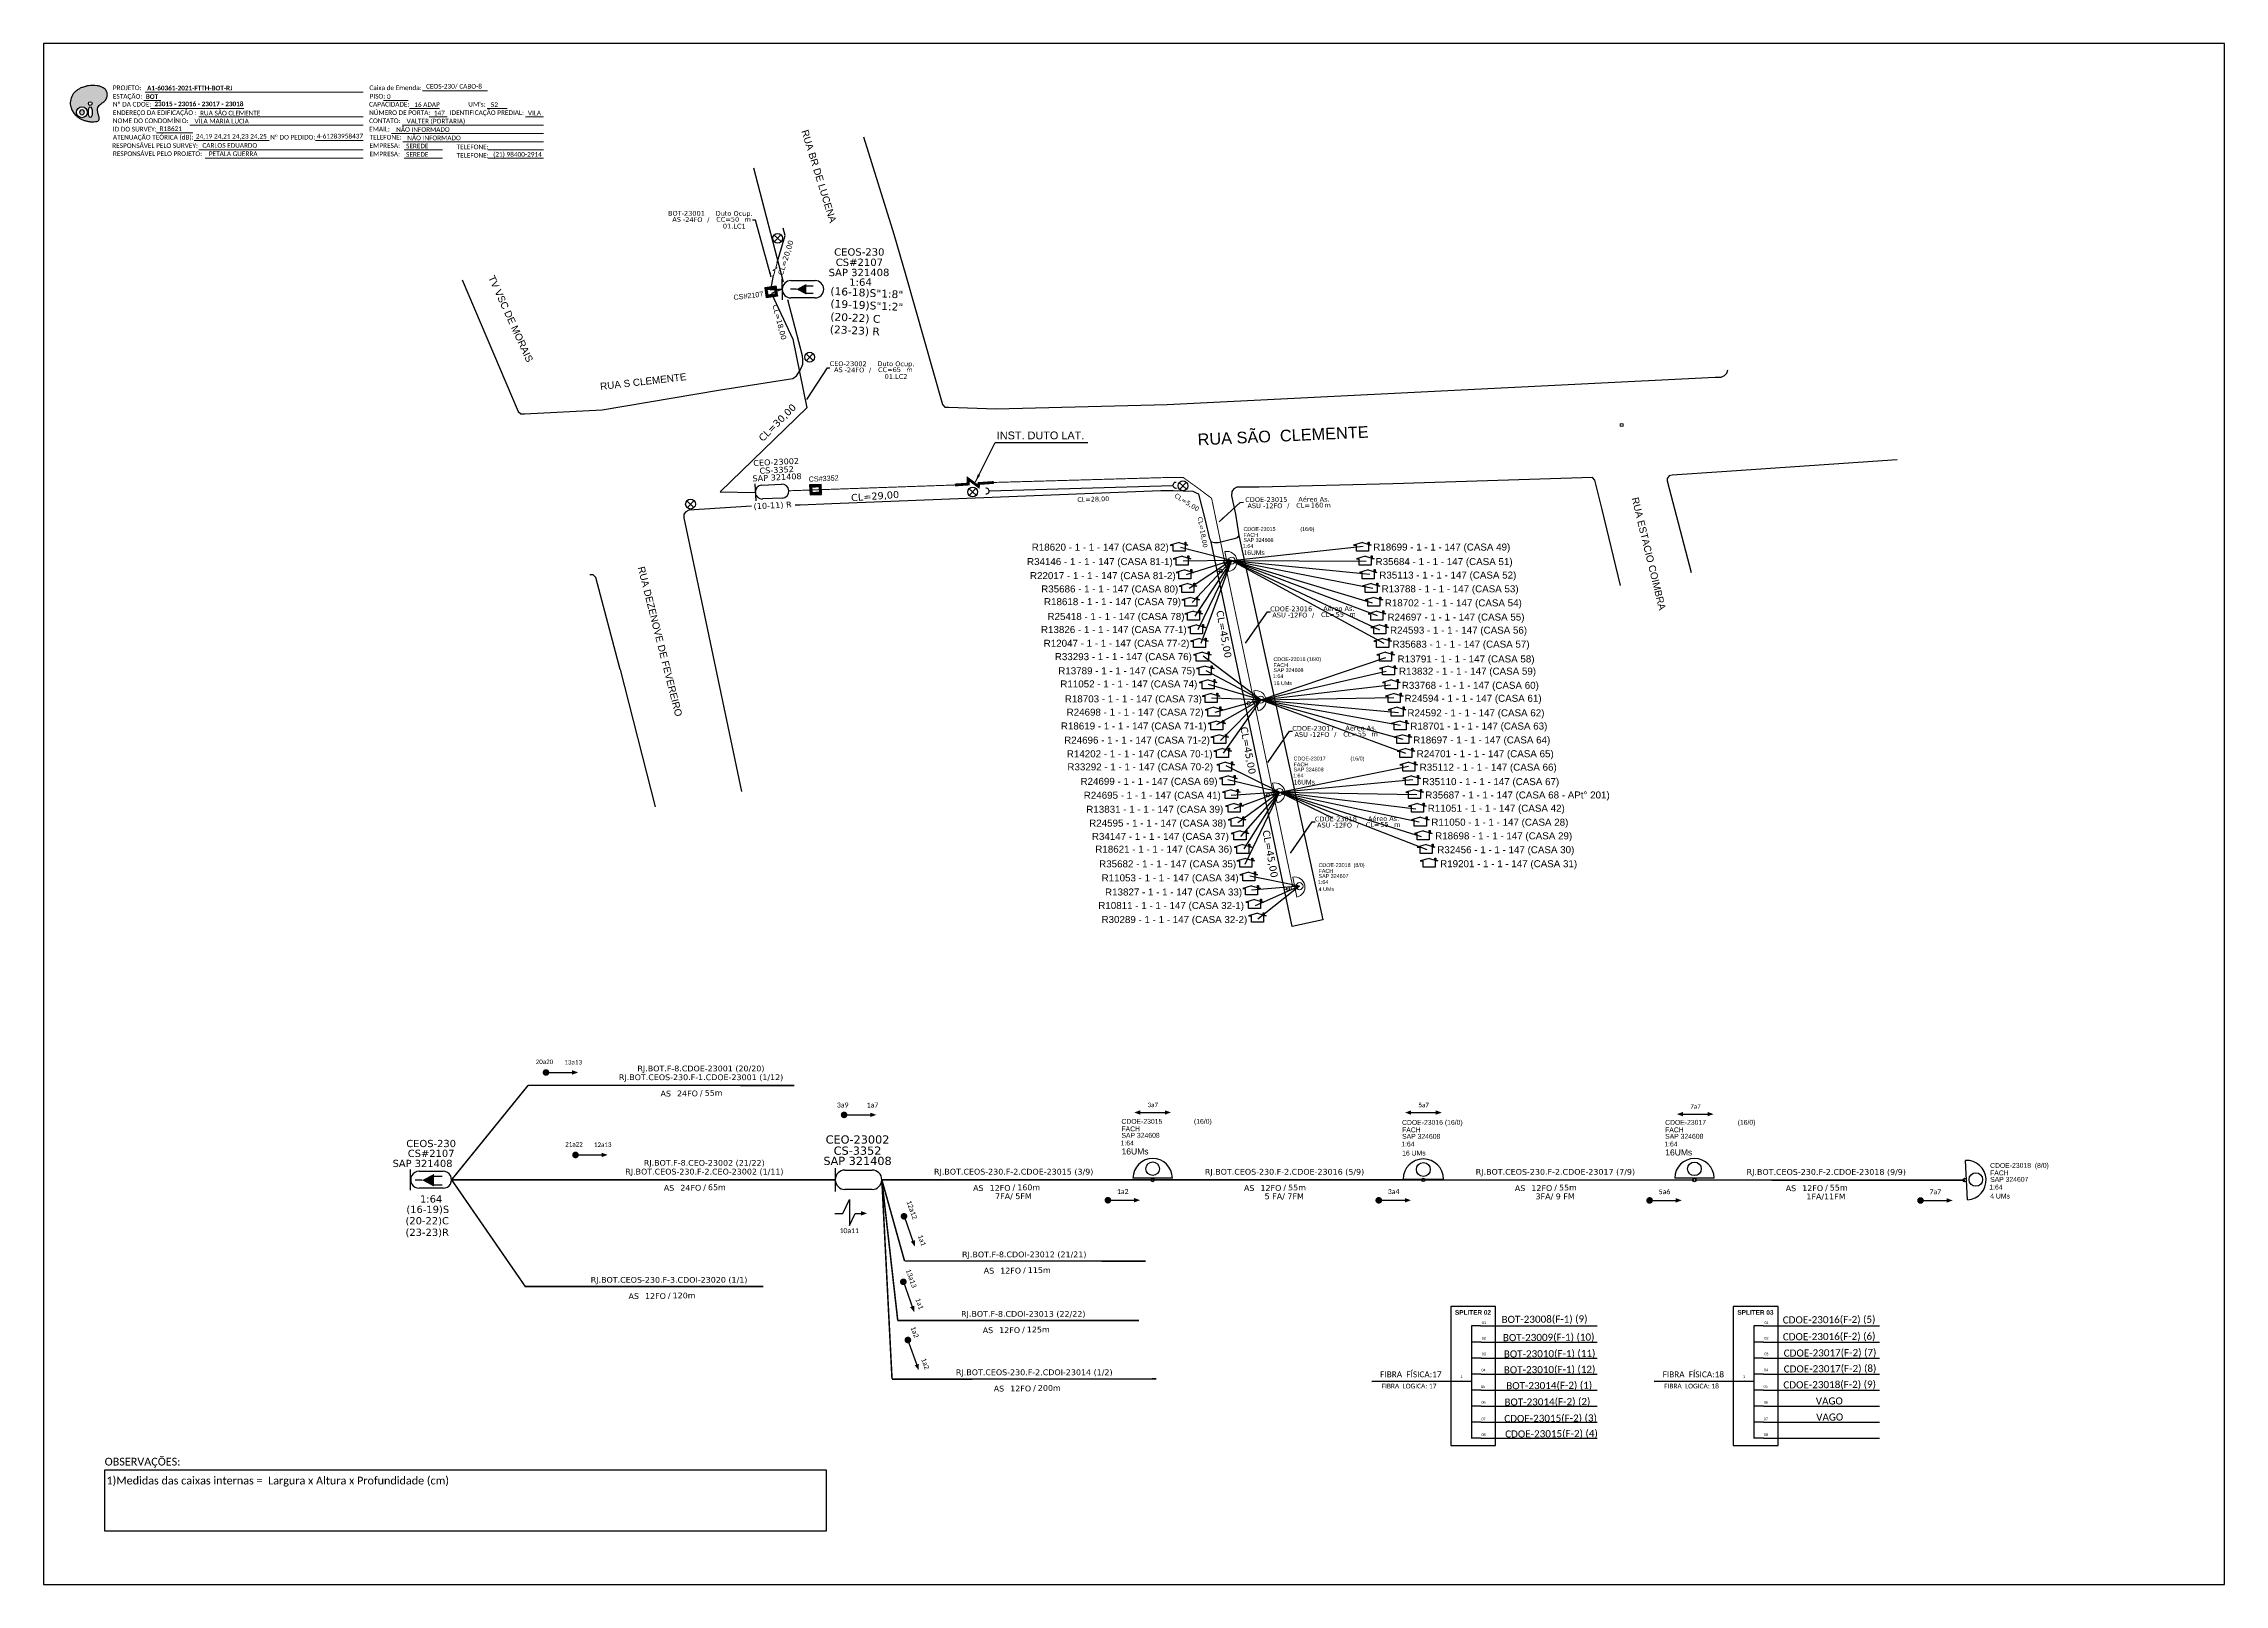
# Paper-space layout 'CDOE-23015-23016-23017-23018' of a CAD drawing. Extents: x -81 to 760, y -93 to 501.
# The model-space entities are those that its viewports show. They can reach past a viewport. Long polylines and large blocks are cut down to what shows.
import ezdxf
from ezdxf.enums import TextEntityAlignment as Align

# ---------------------------------------------------------------- set-up
doc = ezdxf.new("R2010")
doc.units = 0
for name, color, linetype in [('10.1-Caixas Subterrâneas', 5, 'Continuous'), ('20.4-CEOS', 1, 'Continuous'), ('20.5-CEO', 1, 'Continuous'), ('Ancoragem Fachada', 7, 'Continuous'), ('CAP a instalar', 1, 'Continuous'), ('celulas gpon', 7, 'Continuous'), ('label_cabos', 7, 'Continuous'), ('locais', 7, 'Continuous'), ('QUADRA', 7, 'Continuous'), ('SETA', 7, 'Continuous'), ('Subida Lateral', 5, 'Continuous'), ('surveys', 7, 'Continuous'), ('surveys legendas', 7, 'Continuous'), ('UNIFILAR', 7, 'Continuous')]:
    doc.layers.add(name, color=color, linetype=linetype)
for name, color, linetype, lineweight in [("20.0-LEGENDA DOS CDO'S", 1, 'Continuous', 0), ('20.2-CDO_POSTE', 1, 'Continuous', 5), ('20.6-CORDOALHA_SUPORTE', 7, 'Continuous', 25), ('40.1-ETIQUETAS', 1, 'Continuous', 20), ('Segmento Logradouro Texto', 238, 'Continuous', 0)]:
    doc.layers.add(name, color=color, linetype=linetype, lineweight=lineweight)
doc.layers.add('DROP DE CLIENTE', color=140, linetype='Continuous', plot=False)
doc.styles.add('ARIAL', font='arial.ttf')
doc.styles.add('DIGICADE', font='arial.ttf')
doc.styles.add('MtXpl_Calibri', font='calibri.ttf')
doc.styles.add('siredit', font='verdana.ttf')
doc.styles.add('WMF-Calibri0', font='calibri.ttf')
doc.styles.add('WMF-Calibri1', font='calibrib.ttf')
doc.linetypes.add('FENCELINE1', pattern='A,0.25,-0.1,[133,ltypeshp.shx,S=0.1,R=0,X=-0.1,Y=0],-0.1,1', length=1.45)
doc.dimstyles.new('CC', dxfattribs={"dimtxt": 1, "dimasz": 2, "dimexe": 0.18, "dimexo": 0.0625, "dimgap": 0.09, "dimtad": 0, "dimdec": 0, "dimrnd": 1, "dimzin": 0, "dimdsep": 46, "dimtxsty": 'siredit', "dimblk": 'NONE', "dimcen": 0, "dimse1": 1, "dimse2": 1, "dimsd1": 1, "dimsd2": 1, "dimclrt": 7, "dimadec": 0, "dimazin": 0, "dimtfac": 1, "dimtdec": 0, "dimtofl": 0, "dimtmove": 0, "dimatfit": 3, "dimfxl": 0, "dimtolj": 1, "dimtzin": 0, "dimarcsym": 0})

# ---------------------------------------------------------------- blocks, each defined once
blk = doc.blocks.new('OI')
h = blk.add_hatch(color=40)
edge = h.paths.add_edge_path()
edge.add_spline(control_points=[(4.35, -0.67), (3.92, -0.99), (3.26, -1.5), (2.81, -2.59), (2.9, -3.5), (3.06, -4.27), (3.31, -4.85), (3.37, -5.39), (3.4, -5.88), (3.2, -6.4), (2.54, -6.61), (1.65, -6.63), (0.55, -6.67), (-0.56, -6.42), (-1.61, -6.14), (-2.77, -5.61), (-3.92, -4.77), (-4.89, -3.7), (-5.34, -2.65), (-5.6, -1.94), (-5.85, -0.96), (-5.71, 0.47), (-5.1, 2.02), (-4.14, 3.02), (-3.3, 3.61), (-2.37, 4.16), (-1.36, 4.44), (-0.56, 4.7), (0.79, 4.85), (2.24, 4.97), (3.79, 4.57), (4.67, 4.21), (5.44, 3.65), (5.76, 2.99), (6.03, 2.21), (6.01, 1.46), (5.72, 0.64), (5.31, 0.08), (4.88, -0.38), (4.51, -0.55), (4.35, -0.67)], knot_values=[0, 0, 0, 0, 1.60434, 2.417191, 3.427595, 4.282808, 4.776746, 5.304182, 5.888771, 6.258406, 6.858137, 7.79129, 8.986195, 10.124242, 11.187857, 12.242908, 13.953784, 15.414161, 16.515391, 17.349188, 17.675853, 19.552021, 21.515531, 22.568638, 23.63245, 24.621084, 25.782718, 26.745347, 27.142653, 29.870543, 31.004649, 31.921532, 32.709589, 33.801391, 34.042471, 35.192333, 35.971461, 36.628871, 37.254359, 37.836911, 37.836911, 37.836911, 37.836911], degree=3, periodic=0)
h.paths.add_polyline_path([(1.13, -0.87, -1), (-0.04, -0.87, -1)], flags=16)
edge = h.paths.add_edge_path(flags=16)
edge.add_ellipse((0.56, -3.59), major_axis=(-0.02, 1.71), ratio=0.361305, start_angle=0, end_angle=360)
h.paths.add_polyline_path([(-0.36, -3.62, -1), (-3.8, -3.62, -1)], flags=16)
edge = h.paths.add_edge_path(flags=0)
edge.add_ellipse((-2.08, -3.62), major_axis=(0, 0.885), ratio=0.758294, start_angle=0, end_angle=360)
at = {"color": 40}
for centre, radius in [((-2.08, -3.62), 1.72), ((0.54, -0.87), 0.587)]:
    blk.add_circle(centre, radius, dxfattribs=at)
blk.add_ellipse((-2.08, -3.62), major_axis=(0, 0.885), ratio=0.758294, start_param=-3.141592653589792, end_param=3.141592653589792, dxfattribs=at)
blk.add_ellipse((0.56, -3.59), major_axis=(-0.02, 1.71), ratio=0.361305, dxfattribs=at)
at = {"color": 40, "start_tangent": (-0.800898, -0.598801), "end_tangent": (-0.800898, -0.598801)}
blk.add_spline([(4.35, -0.67), (3.2, -1.78), (2.9, -2.54), (2.92, -3.55), (3.12, -4.38), (3.28, -4.85), (3.37, -5.37), (3.35, -5.95), (3.2, -6.29), (2.66, -6.55), (1.73, -6.63), (0.54, -6.62), (-0.58, -6.41), (-1.6, -6.11), (-2.56, -5.67), (-3.95, -4.67), (-4.89, -3.56), (-5.37, -2.56), (-5.64, -1.78), (-5.72, -1.46), (-5.63, 0.42), (-4.84, 2.22), (-4.13, 2.99), (-3.27, 3.62), (-2.4, 4.09), (-1.3, 4.47), (-0.37, 4.72), (0.02, 4.77), (2.75, 4.8), (3.85, 4.53), (4.69, 4.16), (5.31, 3.68), (5.85, 2.73), (5.93, 2.5), (5.94, 1.35), (5.67, 0.62), (5.29, 0.08), (4.84, -0.36), (4.35, -0.67)], degree=3, dxfattribs=at)
blk = doc.blocks.new('POLE_POLE')
at = {"color": 1}
for p, q in [((-0.0000033, 0.0000125), (0.0000083, 0.0000017)), ((0.0000079, 0.0000128), (-0.0000029, 0.0000013))]:
    blk.add_line(p, q, dxfattribs=at)
blk.add_circle((0.0000026, 0.0000072), 0.00000805, dxfattribs=at)
blk = doc.blocks.new('*U29')
at = {"color": 0}
blk.add_line((2.14, -0.58), (-2.1, -0.68), dxfattribs=at)
for centre, radius in [((0, 0.38), 0.733), ((0.03, -1.03), 0.393)]:
    blk.add_circle(centre, radius, dxfattribs=at)
blk.add_arc((0.02, -0.63), 2.12, 1.3782, 181.3782, dxfattribs=at)
blk = doc.blocks.new('Inst CDOE-16 CAIXA DIST OPT CDOE 48F_16D C_SPL_2_1_8')
at = {"layer": "20.0-LEGENDA DOS CDO'S", "color": 0}
for tag, p, style, flags in [('ID_ATIVIDADE', (0.12, 6.47), 'ARIAL', 3), ('FATOR', (7.92, 6.47), 'ARIAL', 1), ('QTDE', (0.1, -1.17), 'DIGICADE', 3)]:
    blk.add_attdef(tag, p, '', height=0.8, rotation=0.118, dxfattribs=dict(at, style=style, flags=flags))
at = {"layer": "20.0-LEGENDA DOS CDO'S", "color": 0, "style": 'ARIAL'}
for tag, p, height in [('SAP', (0.12, 2.96), 0.8), ('CORDOALHA', (0.12, 4.02), 0.8), ('FID', (0.12, 5.25), 0.8), ('1:XX', (-0.01, 1.7), 0.8), ('UMS', (0.14, 0.22), 1)]:
    blk.add_attdef(tag, p, '', height=height, rotation=0.118, dxfattribs=at)
blk.add_attdef('FIBRAS_UTILIZADAS', text='', height=0.8, rotation=0.118, dxfattribs=at).set_placement((13.48, 5.26), align=Align.CENTER)
blk = doc.blocks.new('*X8')
at = {"color": 0, "linetype": 'Continuous'}
for p, q in [((-1.25, 0.34099), (-0.49099, 1.1)), ((-1.25, 0.517767), (-0.667767, 1.1)), ((-1.25, 0.694544), (-0.844544, 1.1)), ((-1.25, 0.87132), (-1.02132, 1.1)), ((-1.25, 1.048097), (-1.198097, 1.1)), ((-1.25, 0.164214), (-0.8035, 0.610714)), ((-1.25, -0.012563), (-0.8035, 0.433937)), ((-1.25, -0.18934), (-0.8035, 0.25716)), ((-1.25, -0.366117), (-0.8035, 0.080383)), ((-0.789214, 0.625), (-0.314214, 1.1)), ((-0.612437, 0.625), (-0.137437, 1.1)), ((-0.43566, 0.625), (0.03934, 1.1)), ((-0.258883, 0.625), (0.216117, 1.1)), ((-0.082107, 0.625), (0.392893, 1.1)), ((0.09467, 0.625), (0.56967, 1.1)), ((0.271447, 0.625), (0.746447, 1.1)), ((0.448223, 0.625), (0.923223, 1.1)), ((0.625, 0.625), (1.1, 1.1)), ((0.801777, 0.625), (1.25, 1.073223)), ((0.8035, 0.449947), (1.25, 0.896447)), ((0.8035, 0.27317), (1.25, 0.71967)), ((0.8035, 0.096393), (1.25, 0.542893)), ((0.8035, -0.080383), (1.25, 0.366117)), ((0.8035, -0.25716), (1.25, 0.18934)), ((0.8035, -0.433937), (1.25, 0.012563)), ((-1.25, -0.542893), (-0.8035, -0.096393)), ((-1.25, -0.71967), (-0.8035, -0.27317)), ((-1.25, -0.896447), (-0.8035, -0.449947)), ((-1.25, -1.073223), (-0.801777, -0.625)), ((-1.1, -1.1), (-0.625, -0.625)), ((-0.923223, -1.1), (-0.448223, -0.625)), ((-0.746447, -1.1), (-0.271447, -0.625)), ((-0.56967, -1.1), (-0.09467, -0.625)), ((-0.392893, -1.1), (0.082107, -0.625)), ((-0.216117, -1.1), (0.258883, -0.625)), ((-0.03934, -1.1), (0.43566, -0.625)), ((0.137437, -1.1), (0.612437, -0.625)), ((0.314214, -1.1), (0.789214, -0.625)), ((0.49099, -1.1), (1.25, -0.34099)), ((0.667767, -1.1), (1.25, -0.517767)), ((0.8035, -0.610714), (1.25, -0.164214)), ((0.844544, -1.1), (1.25, -0.694544)), ((1.02132, -1.1), (1.25, -0.87132)), ((1.198097, -1.1), (1.25, -1.048097))]:
    blk.add_line(p, q, dxfattribs=at)
blk = doc.blocks.new('MANHOLE_MQ')
at = {"color": 0, "linetype": 'Continuous'}
for p, q in [((0.0000062, 0.0000057), (-0.0000063, 0.0000057)), ((-0.0000063, 0.0000057), (-0.0000063, -0.0000053)), ((-0.000004, 0.0000033), (0.000004, 0.0000033)), ((-0.000004, -0.0000029), (-0.000004, 0.0000033)), ((0.000004, 0.0000033), (0.000004, -0.0000029)), ((0.0000062, -0.0000053), (0.0000062, 0.0000057)), ((-0.0000063, -0.0000053), (0.0000062, -0.0000053)), ((0.000004, -0.0000029), (-0.000004, -0.0000029)), ((0.000004, -0.0000029), (0.000004, -0.0000029))]:
    blk.add_line(p, q, dxfattribs=at)
at = {"color": 0, "linetype": 'Continuous', "xscale": 5e-06, "yscale": 5e-06, "zscale": 1e-05}
blk.add_blockref('*X8', (0, 0.0000002), dxfattribs=at)
blk = doc.blocks.new('_None')
blk = doc.blocks.new('Inst CB DT OCUP CFOA-SM-AS-80-TS-24')
at = {"layer": 'label_cabos', "color": 0, "style": 'siredit'}
for tag, flags, p in [('ID_ATIVIDADE', 3, (1.31, 2.67)), ('FATOR', 1, (11.56, 2.55))]:
    blk.add_attdef(tag, text='', height=1, rotation=359.69, dxfattribs=dict(at, flags=flags)).set_placement(p, align=Align.MIDDLE_CENTER)
for tag, p in [('TIPO_CABO', (1.76, 0)), ('DESTINO_CABO', (3.13, 1.26)), ('CABO', (4.69, -0.05)), ('/', (7.71, -0.05)), ('LANCE', (10.91, 0)), ('TIPO_CABO', (13.11, 1.24)), ('UND', (15.96, 0)), ('FID', (13.15, -1.41))]:
    blk.add_attdef(tag, text='', height=1, rotation=359.69, dxfattribs=at).set_placement(p, align=Align.MIDDLE_CENTER)
blk.add_attdef('QTDE', (12.43, -0.47), '', height=1, rotation=359.69, dxfattribs=at)
blk = doc.blocks.new('Inst CB AS CFOA-SM-ASU-120-S-12')
at = {"layer": 'label_cabos', "color": 0, "style": 'siredit'}
for tag, flags, p in [('ID_ATIVIDADE', 3, (1.31, 2.67)), ('FATOR', 1, (11.56, 2.55))]:
    blk.add_attdef(tag, text='', height=1, rotation=359.69, dxfattribs=dict(at, flags=flags)).set_placement(p, align=Align.MIDDLE_CENTER)
for tag, p in [('TIPO_CABO', (1.26, 0)), ('DESTINO_CABO', (3.13, 1.26)), ('CABO', (4.69, -0.05)), ('/', (7.71, -0.05)), ('LANCE', (10.81, 0)), ('TIPO_CABO', (13.11, 1.24)), ('UND', (15.96, 0)), ('FID', (13.15, -1.41))]:
    blk.add_attdef(tag, text='', height=1, rotation=359.69, dxfattribs=at).set_placement(p, align=Align.MIDDLE_CENTER)
blk.add_attdef('QTDE', (12.43, -0.47), '', height=1, rotation=359.69, dxfattribs=at)
blk = doc.blocks.new('CDOE_CT_POSTE')
at = {"layer": "20.0-LEGENDA DOS CDO'S", "color": 0, "style": 'ARIAL'}
for tag, p, height in [('SAP', (0.12, 2.96), 0.8), ('CDO_N', (0.12, 5.25), 0.8), ('CORDOALHA', (0.12, 4.02), 0.8), ('1:XX', (-0.01, 1.7), 0.8), ('UMS', (0.14, 0.22), 1)]:
    blk.add_attdef(tag, p, '', height=height, rotation=0.118, dxfattribs=at)
blk.add_attdef('FIBRAS_UTILIZADAS', text='', height=0.8, rotation=0.118, dxfattribs=at).set_placement((7.83, 5.26), align=Align.CENTER)
blk = doc.blocks.new('*U33')
at = {"layer": '20.4-CEOS', "color": 7, "style": 'siredit'}
for tag, p in [('FIBRAS_SPLITTER', (0, 0)), ('FIBRAS_TOP_C', (0, -4.13)), ('RESERVA_FINAIS', (0, -5.46))]:
    blk.add_attdef(tag, p, '', height=1.01, dxfattribs=at)
for tag, p, flags in [('QTDE', (0, -9.4), 1), ('ID_ATIVIDADE', (0, -6.77), 3), ('FATOR', (0, -8.09), 1), ('FID', (0, -10.71), 1)]:
    blk.add_attdef(tag, p, '', height=1.01, dxfattribs=dict(at, flags=flags))
blk = doc.blocks.new('ETIQUETA_RS5F')
at = {"layer": '40.1-ETIQUETAS', "color": 0, "style": 'siredit'}
blk.add_text('/', height=1.5, dxfattribs=at).set_placement((1.58, -1.95), align=Align.MIDDLE_RIGHT)
for tag, p in [('ETIQUETA_R_SECUNDARIA', (1.21, 2.1)), ('ETIQUETA_R_PRIMARIA', (1.21, 4.1)), ('F_ATIVAS/F_MORTAS', (1.14, -4.24))]:
    blk.add_attdef(tag, text='', height=1.5, dxfattribs=at).set_placement(p, align=Align.MIDDLE_CENTER)
for tag, p in [('TIPO_CABO', (-6.58, -2.12)), ('CAP_CABO', (0.4, -2.09))]:
    blk.add_attdef(tag, text='', height=1.5, dxfattribs=at).set_placement(p, align=Align.MIDDLE_RIGHT)
blk.add_attdef('METROS', text='', height=1.5, dxfattribs=at).set_placement((2.14, -1.95), align=Align.MIDDLE_LEFT)
for tag, p in [('FUSÃO_1', (0.85, -8.39)), ('FUSÃO_2', (0.85, -10.6)), ('FUSÃO_3', (0.85, -12.93)), ('FUSÃO_4', (0.85, -15.14)), ('FUSÃO_5', (0.85, -17.16))]:
    blk.add_attdef(tag, text='', height=1.5, dxfattribs=at).set_placement(p, align=Align.CENTER)
blk = doc.blocks.new('CDOE POSTE_')
at = {"color": 1}
blk.add_line((12.92, -5.49), (-2.38, -5.49), dxfattribs=at)
for centre, radius in [((5.27, -1.86), 2.64), ((5.27, -6.2), 0.708)]:
    blk.add_circle(centre, radius, dxfattribs=at)
blk.add_arc((5.27, -5.49), 7.65, 0, 180, dxfattribs=at)
blk = doc.blocks.new('SAN')
at = {"layer": 'SETA'}
blk.add_lwpolyline([(-2.58, 0), (6.02, 0)], dxfattribs=at)
for points in [[(-2.1, -0.66), (-3.93, 0), (-2.1, 0.67)], [(5.33, 0.68), (7.16, 0.01), (5.33, -0.65)]]:
    blk.add_solid(points, dxfattribs=at)
blk = doc.blocks.new('SURVEY_SURVEY')
for p, q in [((0, 0.0000127), (-0.0000126, 0.000009)), ((-0.0000126, 0.000009), (-0.0000086, 0.000009)), ((-0.0000086, 0), (-0.0000086, 0.000009)), ((0.0000086, 0), (-0.0000086, 0)), ((0, 0.0000127), (0.0000126, 0.000009)), ((0.0000084, 0.0000132), (0.0000098, 0.0000132)), ((0.0000084, 0.0000103), (0.0000084, 0.0000132)), ((0.0000126, 0.000009), (0.0000086, 0.000009)), ((0.0000086, 0.000009), (0.0000086, 0)), ((0.0000098, 0.0000132), (0.0000098, 0.0000099))]:
    blk.add_line(p, q)

msp = doc.modelspace()

# ---------------------------------------------------------------- linework, layer by layer
for p, q in [((837.17, 595.26), (-3.83, 595.26)), ((-3.83, 595.26), (-3.83, 1.26)), ((837.17, 1.26), (837.17, 595.26)), ((-3.83, 1.26), (837.17, 1.26))]:
    msp.add_line(p, q)
at = {"color": 7, "linetype": 'Continuous'}
for p, q in [((546.8, 100.98), (546.8, 57.55)), ((550.32, 100.98), (546.8, 100.98)), ((655.72, 100.98), (655.72, 57.55)), ((659.24, 100.98), (655.72, 100.98)), ((550.49, 94.69), (546.98, 94.69)), ((659.42, 94.69), (655.9, 94.69)), ((550.49, 88.5), (546.98, 88.5)), ((659.42, 88.5), (655.9, 88.5)), ((543.15, 79.55), (546.78, 79.55)), ((550.49, 82.28), (546.98, 82.28)), ((550.49, 76.12), (546.98, 76.12)), ((652.07, 79.55), (655.71, 79.55)), ((659.42, 82.28), (655.9, 82.28)), ((659.42, 76.12), (655.9, 76.12)), ((550.49, 69.95), (546.98, 69.95)), ((659.42, 69.95), (655.9, 69.95)), ((550.49, 63.76), (546.98, 63.76)), ((659.42, 63.76), (655.9, 63.76)), ((550.49, 57.59), (546.98, 57.59)), ((659.42, 57.59), (655.9, 57.59))]:
    msp.add_line(p, q, dxfattribs=at)
at = {"color": 10, "linetype": 'Continuous'}
for p, q in [((550.32, 100.98), (595.26, 100.97)), ((659.24, 100.98), (704.19, 100.97)), ((550.49, 94.69), (595.26, 94.68)), ((659.42, 94.69), (704.19, 94.68)), ((550.49, 88.52), (595.26, 88.5)), ((659.42, 88.52), (704.19, 88.5)), ((550.49, 82.29), (595.26, 82.28)), ((550.49, 76.13), (595.26, 76.12)), ((659.42, 82.29), (704.19, 82.28)), ((659.42, 76.13), (704.19, 76.12)), ((550.49, 69.97), (595.26, 69.95)), ((659.42, 69.97), (704.19, 69.95)), ((550.49, 63.78), (595.26, 63.76)), ((659.42, 63.78), (704.19, 63.76)), ((550.49, 57.59), (595.26, 57.57)), ((659.42, 57.59), (704.19, 57.57))]:
    msp.add_line(p, q, dxfattribs=at)
at = {"color": 1, "linetype": 'Continuous', "lineweight": 60}
for p, q in [((543.15, 79.55), (508.37, 79.44)), ((652.07, 79.55), (617.29, 79.44))]:
    msp.add_line(p, q, dxfattribs=at)
at = {"color": 7, "lineweight": 0}
for points in [[(34.76, 573.3), (41.31, 573.3)], [(35.28, 576.58), (119.43, 576.58)], [(127.22, 573.34), (136.71, 573.34)], [(142.27, 577.07), (167.4, 577.07)], [(37.42, 570.23), (73.33, 570.23)], [(52.58, 563.88), (119.43, 563.88)], [(55.99, 566.99), (119.43, 566.99)], [(134.39, 563.88), (188.91, 563.88)], [(137.27, 570.23), (148.89, 570.23)], [(144.86, 566.99), (151.8, 566.99)], [(167.22, 570.23), (174.88, 570.23)], [(182.03, 566.99), (188.88, 566.99)], [(39.74, 560.82), (53.69, 560.82)], [(54.28, 557.85), (83.14, 557.85)], [(101.02, 557.85), (119.45, 557.85)], [(130.35, 560.64), (188.91, 560.64)], [(134.64, 557.41), (188.91, 557.41)], [(55.99, 554.29), (119.43, 554.29)], [(58.48, 551.06), (119.43, 551.06)], [(135.24, 554.29), (150.04, 554.29)], [(135.24, 551.06), (150.04, 551.06)], [(167.49, 554.29), (188.91, 554.29)], [(167.52, 551.06), (188.91, 551.06)]]:
    msp.add_lwpolyline(points, dxfattribs=at)
at = {"color": 7, "const_width": 1.28}
for points in [[(189.27, 198.61, 1), (190.54, 198.61, 1)], [(200.65, 166.81, 1), (201.92, 166.81, 1)]]:
    msp.add_lwpolyline(points, format="xyb", close=True, dxfattribs=at)
at = {"const_width": 1.28}
for points in [[(304.24, 182.26, 1), (305.51, 182.26, 1)], [(327.75, 143.77, 1), (328.18, 142.57, 1)], [(405.96, 149.36, 1), (407.24, 149.36, 1)], [(510.42, 149.32, 1), (511.69, 149.32, 1)], [(614.87, 149.29, 1), (616.15, 149.29, 1)], [(719.33, 149.25, 1), (720.61, 149.25, 1)], [(327.5, 118.5, 1), (327.93, 117.3, 1)], [(329.25, 96.07, 1), (329.68, 94.87, 1)]]:
    msp.add_lwpolyline(points, format="xyb", close=True, dxfattribs=at)
at = {"color": 1}
msp.add_lwpolyline([(520.44, 157.47), (536.05, 157.47, 1)], format="xyb", close=True, dxfattribs=at)
at = {"color": 7}
for points in [[(538.83, 54.77), (556.11, 54.77), (556.11, 108.42), (538.83, 108.42)], [(647.75, 54.77), (665.03, 54.77), (665.03, 108.42), (647.75, 108.42)]]:
    msp.add_lwpolyline(points, close=True, dxfattribs=at)
at = {"color": 0}
msp.add_lwpolyline([(19.73, 45.46), (297.98, 45.46), (297.98, 21.75), (19.73, 21.75)], close=True, dxfattribs=at)
at = {"color": 1}
for centre, radius in [((528.25, 161.18), 2.69), ((528.23, 157.18), 0.643)]:
    msp.add_circle(centre, radius, dxfattribs=at)
at = {"layer": '20.4-CEOS', "color": 7}
for p, q in [((284.37, 503.88), (293.7, 503.89)), ((293.71, 497.24), (284.37, 497.23)), ((137.71, 153.28), (137.71, 161.21)), ((141, 160.53), (150.22, 160.53)), ((150.22, 153.96), (141, 153.96))]:
    msp.add_line(p, q, dxfattribs=at)
for points in [[(281.05, 496.54), (281.04, 504.56)], [(286.46, 500.56), (284.22, 500.55)], [(290.14, 501.88), (292.98, 501.88)], [(290.14, 499.11), (292.98, 499.11)], [(142.13, 157.07), (139.47, 157.07)], [(146.51, 158.63), (149.87, 158.63)], [(146.51, 155.35), (149.87, 155.35)]]:
    msp.add_lwpolyline(points, dxfattribs=at)
for points in [[(286.46, 500.56, 0, 4.11, 0), (290.31, 500.56, 4.11, 4.11, 0)], [(142.13, 157.07, 0, 4.88, 0), (146.71, 157.07, 4.88, 4.88, 0)]]:
    msp.add_lwpolyline(points, format="xyseb", dxfattribs=at)
for centre, start, end in [((284.37, 500.55), 90.05565, 270.05565), ((293.7, 500.56), 270.05565, 90.05565)]:
    msp.add_arc(centre, 3.33, start, end, dxfattribs=at)
for centre, major_axis, start_param, end_param in [((141, 157.25), (2.32, 2.32), 0.785398, 3.926991), ((150.22, 157.25), (-2.32, 2.32), 2.356194, 5.497787)]:
    msp.add_ellipse(centre, major_axis=major_axis, ratio=1, start_param=start_param, end_param=end_param, dxfattribs=at)
at = {"layer": '20.5-CEO', "color": 5}
for p, q in [((273.19, 425.09), (280.74, 425.47)), ((281.01, 420.08), (273.46, 419.7)), ((305.19, 160.99), (315.68, 160.99)), ((315.68, 153.51), (305.19, 153.51))]:
    msp.add_line(p, q, dxfattribs=at)
for points in [[(270.47, 425.5), (270.79, 419.01)], [(301.45, 161.75), (301.45, 152.74)]]:
    msp.add_lwpolyline(points, dxfattribs=at)
for centre, radius, start, end in [((273.32, 422.39), 2.7, 92.87741, 272.87741), ((280.87, 422.77), 2.7, 272.87741, 92.87741), ((305.19, 157.25), 3.74, 90, 270), ((315.68, 157.25), 3.74, 270, 90)]:
    msp.add_arc(centre, radius, start, end, dxfattribs=at)
at = {"layer": '20.6-CORDOALHA_SUPORTE'}
msp.add_line((360.88, 422.81), (431.69, 424.96), dxfattribs=at)
for centre, start, end in [((359.7, 422.79), 261.8733, 100.32291), ((432.78, 425), 79.88111, 283.59516)]:
    msp.add_arc(centre, 1.09, start, end, dxfattribs=at)
at = {"layer": 'Ancoragem Fachada', "lineweight": 0}
for points in [[(448.85, 391.66), (450.09, 391.98)], [(459.64, 340.69), (460.87, 341.02)], [(467.12, 305.28), (468.35, 305.61)], [(474.84, 269.2), (476.08, 269.52)]]:
    msp.add_lwpolyline(points, dxfattribs=at)
for centre in [(450.09, 391.93), (460.87, 340.97), (468.35, 305.56), (476.08, 269.47)]:
    msp.add_circle(centre, 0.691, dxfattribs=at)
at = {"layer": 'CAP a instalar', "color": 7, "ltscale": 5}
for p, q in [((282.16, 521.26), (281.43, 524.14)), ((279.1, 510.89), (282.16, 521.26)), ((276.6, 500.26), (277.7, 505.96)), ((281.04, 500.55), (276.6, 500.26)), ((281.04, 500.55), (276.84, 498.97)), ((276.84, 498.97), (285.13, 481.31)), ((277.48, 501.06), (277.48, 501.06)), ((285.13, 481.31), (290.52, 454.84)), ((290.52, 454.84), (257.11, 422.4)), ((257.11, 422.4), (270.63, 422.26))]:
    msp.add_line(p, q, dxfattribs=at)
at = {"layer": 'CAP a instalar', "linetype": 'FENCELINE1', "ltscale": 5, "const_width": 0.368}
for points in [[(347.55, 425.1), (283.57, 422.87)], [(429.3, 427.98), (362.59, 426.08), (362.59, 426.08)], [(441.32, 423.92), (435.69, 427.96), (429.3, 427.98)], [(441.32, 423.92), (446.6, 419.95), (450.66, 400.28), (477.79, 270.65)], [(441.32, 423.92), (441.32, 423.92)]]:
    msp.add_lwpolyline(points, dxfattribs=at)
at = {"layer": 'CAP a instalar', "color": 7, "linetype": 'FENCELINE1', "ltscale": 7, "const_width": 0.595}
for points in [[(153.5, 157.25), (183.02, 193.66)], [(183.02, 193.66), (285.66, 193.62)], [(153.5, 157.25), (301.45, 157.25)], [(319.42, 157.25), (328.18, 125.92)], [(319.42, 157.25), (325.56, 102.98)], [(328.18, 125.92), (421.19, 125.9)], [(325.56, 102.98), (418.57, 102.96)]]:
    msp.add_lwpolyline(points, dxfattribs=at)
at = {"layer": 'CAP a instalar', "color": 252, "linetype": 'FENCELINE1', "ltscale": 7, "const_width": 0.595}
for points in [[(153.5, 157.25), (181.91, 116.1), (193.76, 116.12)], [(319.42, 157.25), (323.35, 80.39)], [(193.76, 116.12), (273.73, 116.1)], [(323.35, 80.39), (425.22, 80.46)]]:
    msp.add_lwpolyline(points, dxfattribs=at)
at = {"layer": 'CAP a instalar', "linetype": 'FENCELINE1', "ltscale": 7, "const_width": 0.595}
for points in [[(319.42, 157.25), (423.87, 157.21)], [(423.87, 157.21), (528.23, 157.18)], [(528.33, 157.18), (632.69, 157.14)], [(632.79, 157.14), (737.14, 157.11)]]:
    msp.add_lwpolyline(points, dxfattribs=at)
at = {"layer": 'DROP DE CLIENTE', "color": 5}
msp.add_line((306.99, 149.64), (306.99, 139.58), dxfattribs=at)
at = {"layer": 'DROP DE CLIENTE'}
for points in [[(454.33, 395.94), (434.57, 401.03)], [(454.33, 395.94), (435.69, 395.73)], [(454.33, 395.94), (436.81, 390.43)], [(454.33, 395.94), (437.92, 385.14)], [(454.33, 395.94), (439.04, 379.84)], [(454.33, 395.94), (440.16, 374.55)], [(454.33, 395.94), (441.28, 369.25)], [(454.33, 395.94), (442.4, 363.96)], [(454.33, 395.94), (504.99, 401.5)], [(454.33, 395.94), (506.19, 395.7)], [(454.33, 395.94), (507.55, 390.72)], [(454.33, 395.94), (508.76, 385.37)], [(454.33, 395.94), (508.54, 379.62)], [(454.33, 395.94), (510.5, 374.73)], [(454.33, 395.94), (511.33, 369.3)], [(454.33, 395.94), (513.06, 364.07)], [(465.53, 342.29), (443.28, 359.07)], [(465.53, 342.29), (444.44, 353.46)], [(465.53, 342.29), (513.72, 358.58)], [(465.53, 342.29), (513.96, 353.35)], [(465.53, 342.29), (445.35, 348.14)], [(465.53, 342.29), (515.55, 348.12)], [(465.53, 342.29), (446.57, 342.96)], [(465.53, 342.29), (447.79, 337.39)], [(465.53, 342.29), (448.47, 332.59)], [(465.53, 342.29), (450.07, 326.58)], [(465.53, 342.29), (451.06, 321.69)], [(465.53, 342.29), (516.83, 343.18)], [(465.53, 342.29), (518.65, 337.36)], [(465.53, 342.29), (519.42, 332.53)], [(465.53, 342.29), (520.34, 327.09)], [(465.53, 342.29), (521.35, 321.7)], [(472.78, 306.74), (452.16, 316.84)], [(472.78, 306.74), (452.85, 311.37)], [(472.78, 306.74), (522.56, 316.72)], [(472.78, 306.74), (524.2, 311.61)], [(472.78, 306.74), (454.18, 305.43)], [(472.78, 306.74), (455.19, 300.22)], [(472.78, 306.74), (456.67, 294.91)], [(472.78, 306.74), (457.76, 289.61)], [(472.78, 306.74), (459.01, 284.79)], [(472.78, 306.74), (459.47, 278.85)], [(472.78, 306.74), (525.68, 305.72)], [(472.78, 306.74), (525.31, 300.2)], [(472.78, 306.74), (526.66, 295.29)], [(472.78, 306.74), (527.4, 289.52)], [(472.78, 306.74), (493.25, 296.74)], [(472.78, 306.74), (529.61, 284.62)], [(480.49, 270.43), (461.35, 274.32)], [(480.49, 270.43), (462.04, 268.85)], [(480.49, 270.43), (463.37, 262.9)], [(480.49, 270.43), (464.38, 257.69)]]:
    msp.add_lwpolyline(points, dxfattribs=at)
at = {"layer": 'label_cabos', "color": 2}
msp.add_lwpolyline([(366.11, 441.49), (398.85, 441.49)], dxfattribs=at)
at = {"layer": 'QUADRA', "color": 4}
for points in [[(312.35, 559.34), (323.99, 521.85)], [(281.45, 503.31), (270.01, 547.2)], [(323.99, 521.85), (328.7, 505.83), (342.82, 456.08), (343.72, 455.1), (345.18, 455.1), (363.53, 454.46), (429.42, 456.08), (640.81, 466.63), (643.15, 466.63), (644.43, 467.28), (645.34, 468.26), (645.63, 469.55)], [(157.53, 504.21), (179.21, 453.48), (180.15, 452.5), (181.57, 452.5), (211.61, 454.12), (256.49, 461.61), (283.44, 465.84), (285.06, 466.16), (286.46, 467.13), (287.6, 468.76), (288.46, 470.39), (288.9, 471.69), (289, 473.31), (288.84, 474.94), (283.22, 496.52)], [(710.93, 434.76), (643.37, 430.21), (624.23, 428.91), (623.03, 428.58), (622.3, 427.61), (622.26, 426.64), (631.47, 391.37)], [(597.18, 415.6), (594.43, 426.96), (593.46, 427.93), (516.53, 425.51), (464.97, 424.22), (456.33, 424.22), (455.11, 423.56), (454.38, 422.58), (454.32, 420.96), (455.76, 413.81), (457.15, 405.67), (456.47, 404.7), (455.28, 404.37), (449.08, 402.75), (447.69, 402.75), (446.54, 403.07), (445.95, 404.37), (444.2, 411.53), (441.72, 421.62), (440.76, 421.94), (439.46, 422.58), (431.74, 422.91), (426.98, 422.91), (300.16, 417.87)], [(269.11, 416.9), (245.04, 415.43), (243.84, 414.78), (243.11, 413.81), (243.05, 412.5), (249.96, 379.7)], [(300.16, 417.87), (287.89, 417.38), (285.95, 417.38)], [(604.23, 386.41), (597.18, 415.6)], [(457.15, 405.67), (489.47, 257.42), (477.68, 254.84), (446.24, 403.72)], [(218.54, 353.98), (209.17, 389.42), (208.16, 390.4), (206.79, 390.4)], [(249.96, 379.7), (265.26, 306.92)], [(218.54, 353.98), (231.97, 301.02)]]:
    msp.add_lwpolyline(points, dxfattribs=at)
at = {"layer": 'Segmento Logradouro Texto'}
msp.add_lwpolyline([(604.15, 447.77), (604.15, 448.74), (605.26, 448.74), (605.26, 447.77)], close=True, dxfattribs=at)
at = {"layer": 'SETA', "color": 7}
for points in [[(189.9, 198.61), (200.87, 198.61)], [(201.29, 166.81), (212.25, 166.81)]]:
    msp.add_lwpolyline(points, dxfattribs=at)
at = {"layer": 'SETA'}
for points in [[(304.87, 182.26), (315.84, 182.26)], [(327.97, 143.17), (331.67, 132.85)], [(406.6, 149.36), (417.56, 149.36)], [(511.05, 149.32), (522.02, 149.32)], [(615.51, 149.29), (626.48, 149.29)], [(719.97, 149.25), (730.93, 149.25)], [(327.72, 117.9), (331.41, 107.58)], [(329.47, 95.47), (333.17, 85.15)]]:
    msp.add_lwpolyline(points, dxfattribs=at)
at = {"layer": 'SETA', "color": 5}
for points in [[(301.33, 144.28), (304.38, 144.28), (306.99, 149.64)], [(306.99, 139.58), (309.14, 144.28), (312.29, 144.28)]]:
    msp.add_lwpolyline(points, dxfattribs=at)
at = {"layer": 'SETA', "color": 7}
for points in [[(199.99, 199.47), (202.33, 198.62), (199.99, 197.77)], [(211.37, 167.67), (213.71, 166.82), (211.37, 165.97)]]:
    msp.add_solid(points, dxfattribs=at)
at = {"layer": 'SETA'}
for points in [[(314.96, 183.12), (317.3, 182.27), (314.96, 181.42)], [(416.68, 150.22), (419.02, 149.37), (416.68, 148.52)], [(521.14, 150.19), (523.48, 149.34), (521.14, 148.49)], [(625.6, 150.15), (627.93, 149.3), (625.6, 148.45)], [(730.05, 150.12), (732.39, 149.27), (730.05, 148.42)], [(332.19, 133.97), (332.17, 131.49), (330.58, 133.4)], [(331.93, 108.7), (331.92, 106.21), (330.33, 108.13)], [(333.69, 86.27), (333.67, 83.78), (332.09, 85.69)]]:
    msp.add_solid(points, dxfattribs=at)
at = {"layer": 'SETA', "color": 5}
msp.add_solid([(311.41, 145.15), (313.75, 144.3), (311.41, 143.45)], dxfattribs=at)
at = {"layer": 'Subida Lateral', "color": 5}
for points, const_width in [([(277.7, 505.96), (278.18, 507.65), (277.54, 507.88), (278.93, 508.82), (278.58, 509.01), (279.1, 510.89)], 0.368), ([(347.55, 425.1), (352.7, 425.45), (352.72, 427.44), (356.68, 424.53), (356.87, 425.68), (362.59, 426.08)], 1.08)]:
    msp.add_lwpolyline(points, dxfattribs=dict(at, const_width=const_width))

# ---------------------------------------------------------------- block references
at = {"color": 7, "xscale": 1.213923925163967, "yscale": 1.213923925163967, "zscale": 1.213923925163967, "rotation": 0.1532896023949059}
msp.add_blockref('OI', (13.47, 573.2), dxfattribs=at)
at = {"layer": '10.1-Caixas Subterrâneas', "color": 30, "xscale": 352405.8573918803, "yscale": 352405.8573918805, "zscale": 352405.8573918805}
for p, rotation in [((276.74, 499.64), 188.4203715481282), ((293.86, 423.37), 182.8336503424179)]:
    msp.add_blockref('MANHOLE_MQ', p, dxfattribs=dict(at, rotation=rotation))
at = {"layer": "20.0-LEGENDA DOS CDO'S", "lineweight": 0}
for p, xscale, yscale, zscale, values in [((458.67, 397.69), 1.842424860473023, 1.842424860473023, 1.842424860473023, {'FID': 'CDOE-23015', 'CORDOALHA': 'FACH', 'SAP': 'SAP 324608', '1:XX': '1:64', 'UMS': '16UMs', 'FIBRAS_UTILIZADAS': '(16/0)'}), ((477.99, 309.21), 1.842424860473023, 1.842424860473023, 1.842424860473023, {'FID': 'CDOE-23017', 'CORDOALHA': 'FACH', 'SAP': 'SAP 324608', '1:XX': '1:64', 'UMS': '16UMs', 'FIBRAS_UTILIZADAS': '(16/0)'}), ((411.54, 166.47), 2.349885208791755, 2.349885208791755, 2.349885208791755, {'FID': 'CDOE-23015', 'CORDOALHA': 'FACH', 'SAP': 'SAP 324608', '1:XX': '1:64', 'UMS': '16UMs', 'FIBRAS_UTILIZADAS': '(16/0)'}), ((621.21, 166.09), 2.349885208791755, 2.349885208791755, 2.349885208791755, {'FID': 'CDOE-23017', 'CORDOALHA': 'FACH', 'SAP': 'SAP 324608', '1:XX': '1:64', 'UMS': '16UMs', 'FIBRAS_UTILIZADAS': '(16/0)'})]:
    msp.add_blockref('Inst CDOE-16 CAIXA DIST OPT CDOE 48F_16D C_SPL_2_1_8', p, dxfattribs=dict(at, xscale=xscale, yscale=yscale, zscale=zscale)).add_auto_attribs(values)
at = {"layer": "20.0-LEGENDA DOS CDO'S", "color": 1}
ref = msp.add_blockref('CDOE_CT_POSTE', (470.24, 347.53), dxfattribs=dict(at, xscale=1.842424860473023, yscale=1.842424860473023, zscale=1.842424860473023))
ref.add_attrib('CDO_N', 'CDOE-23016', (470.46, 357.19), dxfattribs={"color": 0, "height": 1.474, "rotation": 0.11799, "style": 'ARIAL'})
ref.add_attrib('CORDOALHA', 'FACH', (470.46, 354.94), dxfattribs={"color": 0, "height": 1.474, "rotation": 0.11799, "style": 'ARIAL'})
ref.add_attrib('SAP', 'SAP 324608', (470.47, 352.98), dxfattribs={"color": 0, "height": 1.474, "rotation": 0.11799, "style": 'ARIAL'})
ref.add_attrib('1:XX', '1:64', (470.22, 350.66), dxfattribs={"color": 0, "height": 1.474, "rotation": 0.11799, "style": 'ARIAL'})
ref.add_attrib('UMS', '16 UMs', (470.5, 347.93), dxfattribs={"color": 0, "height": 1.474, "rotation": 0.11799, "style": 'ARIAL'})
ref.add_attrib('FIBRAS_UTILIZADAS', '     (16/0)', dxfattribs={"color": 0, "height": 1.4739, "rotation": 0.11799, "style": 'ARIAL'}).set_placement((484.66, 357.22), align=Align.CENTER)
ref = msp.add_blockref('CDOE_CT_POSTE', (487.61, 268.15), dxfattribs=dict(at, xscale=1.842424860473023, yscale=1.842424860473023, zscale=1.842424860473023))
ref.add_attrib('CDO_N', 'CDOE-23018', (487.83, 277.82), dxfattribs={"color": 0, "height": 1.474, "rotation": 0.11799, "style": 'ARIAL'})
ref.add_attrib('CORDOALHA', 'FACH', (487.84, 275.56), dxfattribs={"color": 0, "height": 1.474, "rotation": 0.11799, "style": 'ARIAL'})
ref.add_attrib('SAP', 'SAP 324607', (487.84, 273.6), dxfattribs={"color": 0, "height": 1.474, "rotation": 0.11799, "style": 'ARIAL'})
ref.add_attrib('1:XX', '1:64', (487.59, 271.28), dxfattribs={"color": 0, "height": 1.474, "rotation": 0.11799, "style": 'ARIAL'})
ref.add_attrib('UMS', '4 UMs', (487.87, 268.55), dxfattribs={"color": 0, "height": 1.474, "rotation": 0.11799, "style": 'ARIAL'})
ref.add_attrib('FIBRAS_UTILIZADAS', '     (8/0)', dxfattribs={"color": 0, "height": 1.474, "rotation": 0.11799, "style": 'ARIAL'}).set_placement((502.03, 277.85), align=Align.CENTER)
ref = msp.add_blockref('CDOE_CT_POSTE', (519.76, 166.08), dxfattribs=dict(at, xscale=2.349885208791755, yscale=2.349885208791755, zscale=2.349885208791755))
ref.add_attrib('CDO_N', 'CDOE-23016', (520.04, 178.41), dxfattribs={"color": 0, "height": 1.88, "rotation": 0.11799, "style": 'ARIAL'})
ref.add_attrib('CORDOALHA', 'FACH', (520.05, 175.53), dxfattribs={"color": 0, "height": 1.88, "rotation": 0.11799, "style": 'ARIAL'})
ref.add_attrib('SAP', 'SAP 324608', (520.05, 173.03), dxfattribs={"color": 0, "height": 1.88, "rotation": 0.11799, "style": 'ARIAL'})
ref.add_attrib('1:XX', '1:64', (519.73, 170.07), dxfattribs={"color": 0, "height": 1.88, "rotation": 0.11799, "style": 'ARIAL'})
ref.add_attrib('UMS', '16 UMs', (520.09, 166.59), dxfattribs={"color": 0, "height": 1.88, "rotation": 0.11799, "style": 'ARIAL'})
ref.add_attrib('FIBRAS_UTILIZADAS', '     (16/0)', dxfattribs={"color": 0, "height": 1.8799, "rotation": 0.11799, "style": 'ARIAL'}).set_placement((538.16, 178.44), align=Align.CENTER)
ref = msp.add_blockref('CDOE_CT_POSTE', (746.53, 149.49), dxfattribs=dict(at, xscale=2.349885208791755, yscale=2.349885208791755, zscale=2.349885208791755))
ref.add_attrib('CDO_N', 'CDOE-23018', (746.82, 161.82), dxfattribs={"color": 0, "height": 1.88, "rotation": 0.11799, "style": 'ARIAL'})
ref.add_attrib('CORDOALHA', 'FACH', (746.82, 158.94), dxfattribs={"color": 0, "height": 1.88, "rotation": 0.11799, "style": 'ARIAL'})
ref.add_attrib('SAP', 'SAP 324607', (746.83, 156.44), dxfattribs={"color": 0, "height": 1.88, "rotation": 0.11799, "style": 'ARIAL'})
ref.add_attrib('1:XX', '1:64', (746.51, 153.48), dxfattribs={"color": 0, "height": 1.88, "rotation": 0.11799, "style": 'ARIAL'})
ref.add_attrib('UMS', '4 UMs', (746.87, 150), dxfattribs={"color": 0, "height": 1.88, "rotation": 0.11799, "style": 'ARIAL'})
ref.add_attrib('FIBRAS_UTILIZADAS', '     (8/0)', dxfattribs={"color": 0, "height": 1.88, "rotation": 0.11799, "style": 'ARIAL'}).set_placement((764.93, 161.85), align=Align.CENTER)
at = {"layer": '20.2-CDO_POSTE', "xscale": -1.842424860473023, "yscale": 1.842424860473023, "zscale": 1.842424860473023}
for p, rotation in [((453.66, 395.8), 282.7290678138209), ((472.11, 306.58), 284.1623630133543)]:
    msp.add_blockref('*U29', p, dxfattribs=dict(at, rotation=rotation))
at = {"layer": '20.2-CDO_POSTE', "color": 1, "xscale": -1.842424860473023, "yscale": 1.842424860473023, "zscale": 1.842424860473023}
for p, rotation in [((464.85, 342.14), 283.3347511921129), ((479.81, 270.29), 282.1439224894841)]:
    msp.add_blockref('*U29', p, dxfattribs=dict(at, rotation=rotation))
at = {"layer": '20.4-CEOS', "color": 0, "lineweight": 0}
ref = msp.add_blockref('*U33', (299.52, 498.44), dxfattribs=dict(at, xscale=2.962726248718471, yscale=2.962726248718471, zscale=2.962726248718471, rotation=357.0732344251749))
ref.add_attrib('FIBRAS_SPLITTER', '(16-18)S"1:8"', (299.52, 498.44), dxfattribs={"color": 7, "height": 2.9914, "rotation": 357.07323, "style": 'siredit'})
ref.add_attrib('FIBRAS_TOP_C', '(20-22) C', (299.5, 488.57), dxfattribs={"color": 7, "height": 2.991, "rotation": 357.07323, "style": 'siredit'})
ref.add_attrib('RESERVA_FINAIS', '(23-23) R', (299.31, 483.7), dxfattribs={"color": 7, "height": 2.991, "rotation": 357.07323, "style": 'siredit'})
ref = msp.add_blockref('*U33', (299.54, 493.62), dxfattribs=dict(at, xscale=2.962726248718471, yscale=2.962726248718471, zscale=2.962726248718471, rotation=357.0732344251749))
ref.add_attrib('FIBRAS_SPLITTER', '(19-19)S"1:2"', (299.54, 493.62), dxfattribs={"color": 7, "height": 2.9914, "rotation": 357.07323, "style": 'siredit'})
at = {"layer": '40.1-ETIQUETAS', "color": 7}
ref = msp.add_blockref('ETIQUETA_RS5F', (247.95, 193.64), dxfattribs=dict(at, xscale=1.487662336244305, yscale=1.487662336244305, zscale=1.487662336244305))
ref.add_attrib('ETIQUETA_R_PRIMARIA', 'RJ.BOT.F-8.CDOE-23001 (20/20)', dxfattribs={"color": 0, "height": 2.2315, "style": 'siredit'}).set_placement((249.65, 200.15), align=Align.MIDDLE_CENTER)
ref.add_attrib('ETIQUETA_R_SECUNDARIA', 'RJ.BOT.CEOS-230.F-1.CDOE-23001 (1/12)', dxfattribs={"color": 0, "height": 2.2315, "style": 'siredit'}).set_placement((249.71, 196.77), align=Align.MIDDLE_CENTER)
ref.add_attrib('TIPO_CABO', 'AS', dxfattribs={"color": 0, "height": 2.231, "style": 'siredit'}).set_placement((238.1, 190.49), align=Align.MIDDLE_RIGHT)
ref.add_attrib('CAP_CABO', '24FO', dxfattribs={"color": 0, "height": 2.231, "style": 'siredit'}).set_placement((248.49, 190.53), align=Align.MIDDLE_RIGHT)
ref.add_attrib('METROS', '55m', dxfattribs={"color": 0, "height": 2.231, "style": 'siredit'}).set_placement((251.09, 190.73), align=Align.MIDDLE_LEFT)
ref = msp.add_blockref('ETIQUETA_RS5F', (249.22, 157.26), dxfattribs=dict(at, xscale=1.487662336244305, yscale=1.487662336244305, zscale=1.487662336244305))
ref.add_attrib('ETIQUETA_R_PRIMARIA', 'RJ.BOT.F-8.CEO-23002 (21/22)', dxfattribs={"color": 0, "height": 2.2315, "style": 'siredit'}).set_placement((250.93, 163.77), align=Align.MIDDLE_CENTER)
ref.add_attrib('ETIQUETA_R_SECUNDARIA', 'RJ.BOT.CEOS-230.F-2.CEO-23002 (1/11)', dxfattribs={"color": 0, "height": 2.2315, "style": 'siredit'}).set_placement((250.98, 160.39), align=Align.MIDDLE_CENTER)
ref.add_attrib('TIPO_CABO', 'AS', dxfattribs={"color": 0, "height": 2.231, "style": 'siredit'}).set_placement((239.38, 154.12), align=Align.MIDDLE_RIGHT)
ref.add_attrib('CAP_CABO', '24FO', dxfattribs={"color": 0, "height": 2.231, "style": 'siredit'}).set_placement((249.77, 154.15), align=Align.MIDDLE_RIGHT)
ref.add_attrib('METROS', '65m', dxfattribs={"color": 0, "height": 2.231, "style": 'siredit'}).set_placement((252.36, 154.35), align=Align.MIDDLE_LEFT)
at = {"layer": '40.1-ETIQUETAS'}
ref = msp.add_blockref('ETIQUETA_RS5F', (368.5, 157.23), dxfattribs=dict(at, xscale=1.487662336244305, yscale=1.487662336244305, zscale=1.487662336244305))
ref.add_attrib('ETIQUETA_R_SECUNDARIA', 'RJ.BOT.CEOS-230.F-2.CDOE-23015 (3/9)', dxfattribs={"color": 0, "height": 2.2315, "style": 'siredit'}).set_placement((370.26, 160.36), align=Align.MIDDLE_CENTER)
ref.add_attrib('TIPO_CABO', 'AS', dxfattribs={"color": 0, "height": 2.231, "style": 'siredit'}).set_placement((358.66, 154.08), align=Align.MIDDLE_RIGHT)
ref.add_attrib('CAP_CABO', '12FO', dxfattribs={"color": 0, "height": 2.231, "style": 'siredit'}).set_placement((369.05, 154.11), align=Align.MIDDLE_RIGHT)
ref.add_attrib('METROS', '160m', dxfattribs={"color": 0, "height": 2.231, "style": 'siredit'}).set_placement((371.64, 154.32), align=Align.MIDDLE_LEFT)
ref.add_attrib('F_ATIVAS/F_MORTAS', '7FA/ 5FM', dxfattribs={"color": 0, "height": 2.231, "style": 'siredit'}).set_placement((370.16, 150.91), align=Align.MIDDLE_CENTER)
ref = msp.add_blockref('ETIQUETA_RS5F', (472.96, 157.19), dxfattribs=dict(at, xscale=1.487662336244305, yscale=1.487662336244305, zscale=1.487662336244305))
ref.add_attrib('ETIQUETA_R_SECUNDARIA', 'RJ.BOT.CEOS-230.F-2.CDOE-23016 (5/9)', dxfattribs={"color": 0, "height": 2.2315, "style": 'siredit'}).set_placement((474.72, 160.32), align=Align.MIDDLE_CENTER)
ref.add_attrib('TIPO_CABO', 'AS', dxfattribs={"color": 0, "height": 2.231, "style": 'siredit'}).set_placement((463.12, 154.05), align=Align.MIDDLE_RIGHT)
ref.add_attrib('CAP_CABO', '12FO', dxfattribs={"color": 0, "height": 2.231, "style": 'siredit'}).set_placement((473.5, 154.08), align=Align.MIDDLE_RIGHT)
ref.add_attrib('METROS', '55m', dxfattribs={"color": 0, "height": 2.231, "style": 'siredit'}).set_placement((476.1, 154.28), align=Align.MIDDLE_LEFT)
ref.add_attrib('F_ATIVAS/F_MORTAS', '5 FA/ 7FM', dxfattribs={"color": 0, "height": 2.231, "style": 'siredit'}).set_placement((474.61, 150.88), align=Align.MIDDLE_CENTER)
ref = msp.add_blockref('ETIQUETA_RS5F', (577.41, 157.16), dxfattribs=dict(at, xscale=1.487662336244305, yscale=1.487662336244305, zscale=1.487662336244305))
ref.add_attrib('ETIQUETA_R_SECUNDARIA', 'RJ.BOT.CEOS-230.F-2.CDOE-23017 (7/9)', dxfattribs={"color": 0, "height": 2.2315, "style": 'siredit'}).set_placement((579.17, 160.29), align=Align.MIDDLE_CENTER)
ref.add_attrib('TIPO_CABO', 'AS', dxfattribs={"color": 0, "height": 2.231, "style": 'siredit'}).set_placement((567.57, 154.01), align=Align.MIDDLE_RIGHT)
ref.add_attrib('CAP_CABO', '12FO', dxfattribs={"color": 0, "height": 2.231, "style": 'siredit'}).set_placement((577.96, 154.04), align=Align.MIDDLE_RIGHT)
ref.add_attrib('METROS', '55m', dxfattribs={"color": 0, "height": 2.231, "style": 'siredit'}).set_placement((580.56, 154.25), align=Align.MIDDLE_LEFT)
ref.add_attrib('F_ATIVAS/F_MORTAS', '3FA/ 9 FM', dxfattribs={"color": 0, "height": 2.231, "style": 'siredit'}).set_placement((579.07, 150.84), align=Align.MIDDLE_CENTER)
ref = msp.add_blockref('ETIQUETA_RS5F', (681.87, 157.12), dxfattribs=dict(at, xscale=1.487662336244305, yscale=1.487662336244305, zscale=1.487662336244305))
ref.add_attrib('ETIQUETA_R_SECUNDARIA', 'RJ.BOT.CEOS-230.F-2.CDOE-23018 (9/9)', dxfattribs={"color": 0, "height": 2.2315, "style": 'siredit'}).set_placement((683.63, 160.25), align=Align.MIDDLE_CENTER)
ref.add_attrib('TIPO_CABO', 'AS', dxfattribs={"color": 0, "height": 2.231, "style": 'siredit'}).set_placement((672.03, 153.98), align=Align.MIDDLE_RIGHT)
ref.add_attrib('CAP_CABO', '12FO', dxfattribs={"color": 0, "height": 2.231, "style": 'siredit'}).set_placement((682.42, 154.01), align=Align.MIDDLE_RIGHT)
ref.add_attrib('METROS', '55m', dxfattribs={"color": 0, "height": 2.231, "style": 'siredit'}).set_placement((685.01, 154.22), align=Align.MIDDLE_LEFT)
ref.add_attrib('F_ATIVAS/F_MORTAS', '1FA/11FM', dxfattribs={"color": 0, "height": 2.231, "style": 'siredit'}).set_placement((683.52, 150.81), align=Align.MIDDLE_CENTER)
at = {"layer": '40.1-ETIQUETAS', "color": 7}
ref = msp.add_blockref('ETIQUETA_RS5F', (372.58, 125.33), dxfattribs=dict(at, xscale=1.487662336244305, yscale=1.487662336244305, zscale=1.487662336244305))
ref.add_attrib('ETIQUETA_R_SECUNDARIA', 'RJ.BOT.F-8.CDOI-23012 (21/21)', dxfattribs={"color": 0, "height": 2.2315, "style": 'siredit'}).set_placement((374.34, 128.46), align=Align.MIDDLE_CENTER)
ref.add_attrib('TIPO_CABO', 'AS', dxfattribs={"color": 0, "height": 2.231, "style": 'siredit'}).set_placement((362.74, 122.19), align=Align.MIDDLE_RIGHT)
ref.add_attrib('CAP_CABO', '12FO', dxfattribs={"color": 0, "height": 2.231, "style": 'siredit'}).set_placement((373.13, 122.22), align=Align.MIDDLE_RIGHT)
ref.add_attrib('METROS', '115m', dxfattribs={"color": 0, "height": 2.231, "style": 'siredit'}).set_placement((375.72, 122.43), align=Align.MIDDLE_LEFT)
at = {"layer": '40.1-ETIQUETAS', "color": 252}
ref = msp.add_blockref('ETIQUETA_RS5F', (235.6, 115.53), dxfattribs=dict(at, xscale=1.487662336244305, yscale=1.487662336244305, zscale=1.487662336244305))
ref.add_attrib('ETIQUETA_R_SECUNDARIA', 'RJ.BOT.CEOS-230.F-3.CDOI-23020 (1/1)', dxfattribs={"color": 0, "height": 2.2315, "style": 'siredit'}).set_placement((237.36, 118.66), align=Align.MIDDLE_CENTER)
ref.add_attrib('TIPO_CABO', 'AS', dxfattribs={"color": 0, "height": 2.231, "style": 'siredit'}).set_placement((225.76, 112.39), align=Align.MIDDLE_RIGHT)
ref.add_attrib('CAP_CABO', '12FO', dxfattribs={"color": 0, "height": 2.231, "style": 'siredit'}).set_placement((236.14, 112.42), align=Align.MIDDLE_RIGHT)
ref.add_attrib('METROS', '120m', dxfattribs={"color": 0, "height": 2.231, "style": 'siredit'}).set_placement((238.74, 112.63), align=Align.MIDDLE_LEFT)
at = {"layer": '40.1-ETIQUETAS', "color": 7}
ref = msp.add_blockref('ETIQUETA_RS5F', (372.2, 102.4), dxfattribs=dict(at, xscale=1.487662336244305, yscale=1.487662336244305, zscale=1.487662336244305))
ref.add_attrib('ETIQUETA_R_SECUNDARIA', 'RJ.BOT.F-8.CDOI-23013 (22/22)', dxfattribs={"color": 0, "height": 2.2315, "style": 'siredit'}).set_placement((373.96, 105.53), align=Align.MIDDLE_CENTER)
ref.add_attrib('TIPO_CABO', 'AS', dxfattribs={"color": 0, "height": 2.231, "style": 'siredit'}).set_placement((362.36, 99.25), align=Align.MIDDLE_RIGHT)
ref.add_attrib('CAP_CABO', '12FO', dxfattribs={"color": 0, "height": 2.231, "style": 'siredit'}).set_placement((372.74, 99.28), align=Align.MIDDLE_RIGHT)
ref.add_attrib('METROS', '125m', dxfattribs={"color": 0, "height": 2.231, "style": 'siredit'}).set_placement((375.34, 99.49), align=Align.MIDDLE_LEFT)
at = {"layer": '40.1-ETIQUETAS', "color": 252}
ref = msp.add_blockref('ETIQUETA_RS5F', (376.44, 79.89), dxfattribs=dict(at, xscale=1.487662336244305, yscale=1.487662336244305, zscale=1.487662336244305))
ref.add_attrib('ETIQUETA_R_SECUNDARIA', 'RJ.BOT.CEOS-230.F-2.CDOI-23014 (1/2)', dxfattribs={"color": 0, "height": 2.2315, "style": 'siredit'}).set_placement((378.2, 83.02), align=Align.MIDDLE_CENTER)
ref.add_attrib('TIPO_CABO', 'AS', dxfattribs={"color": 0, "height": 2.231, "style": 'siredit'}).set_placement((366.6, 76.74), align=Align.MIDDLE_RIGHT)
ref.add_attrib('CAP_CABO', '12FO', dxfattribs={"color": 0, "height": 2.231, "style": 'siredit'}).set_placement((376.99, 76.78), align=Align.MIDDLE_RIGHT)
ref.add_attrib('METROS', '200m', dxfattribs={"color": 0, "height": 2.231, "style": 'siredit'}).set_placement((379.59, 76.98), align=Align.MIDDLE_LEFT)
at = {"layer": 'label_cabos', "color": 0, "lineweight": 0}
ref = msp.add_blockref('Inst CB DT OCUP CFOA-SM-AS-80-TS-24', (238.3, 527.5), dxfattribs=dict(at, xscale=1.842424860473023, yscale=1.842424860473023, zscale=1.842424860473023))
ref.add_attrib('DESTINO_CABO', 'BOT-23001', dxfattribs={"color": 0, "height": 1.842, "rotation": 359.69001, "style": 'siredit'}).set_placement((244.06, 529.83), align=Align.MIDDLE_CENTER)
ref.add_attrib('CABO', '24FO', dxfattribs={"color": 0, "height": 1.842, "rotation": 359.69001, "style": 'siredit'}).set_placement((246.93, 527.41), align=Align.MIDDLE_CENTER)
ref.add_attrib('TIPO_CABO', 'Duto Ocup.', dxfattribs={"color": 0, "height": 1.842, "rotation": 359.69001, "style": 'siredit'}).set_placement((262.45, 529.8), align=Align.MIDDLE_CENTER)
ref.add_attrib('/', '/', dxfattribs={"color": 0, "height": 1.84, "rotation": 359.69001, "style": 'siredit'}).set_placement((252.51, 527.41), align=Align.MIDDLE_CENTER)
ref.add_attrib('TIPO_CABO', 'AS - ', dxfattribs={"color": 0, "height": 1.842, "rotation": 359.69001, "style": 'siredit'}).set_placement((241.54, 527.49), align=Align.MIDDLE_CENTER)
ref.add_attrib('FID', '01.LC1', dxfattribs={"color": 0, "height": 1.842, "rotation": 359.69001, "style": 'siredit'}).set_placement((262.52, 524.9), align=Align.MIDDLE_CENTER)
ref.add_attrib('LANCE', 'CC=', dxfattribs={"color": 0, "height": 1.842, "rotation": 359.69001, "style": 'siredit'}).set_placement((258.39, 527.5), align=Align.MIDDLE_CENTER)
ref.add_attrib('QTDE', '50', (261.19, 526.63), dxfattribs={"color": 0, "height": 1.842, "rotation": 359.69001, "style": 'siredit'})
ref.add_attrib('UND', 'm', dxfattribs={"color": 0, "height": 1.84, "rotation": 359.69001, "style": 'siredit'}).set_placement((267.71, 527.5), align=Align.MIDDLE_CENTER)
ref = msp.add_blockref('Inst CB DT OCUP CFOA-SM-AS-80-TS-24', (300.67, 469.53), dxfattribs=dict(at, xscale=1.842424860473023, yscale=1.842424860473023, zscale=1.842424860473023))
ref.add_attrib('DESTINO_CABO', 'CEO-23002', dxfattribs={"color": 0, "height": 1.842, "rotation": 359.69001, "style": 'siredit'}).set_placement((306.44, 471.86), align=Align.MIDDLE_CENTER)
ref.add_attrib('CABO', '24FO', dxfattribs={"color": 0, "height": 1.842, "rotation": 359.69001, "style": 'siredit'}).set_placement((309.3, 469.44), align=Align.MIDDLE_CENTER)
ref.add_attrib('TIPO_CABO', 'Duto Ocup.', dxfattribs={"color": 0, "height": 1.842, "rotation": 359.69001, "style": 'siredit'}).set_placement((324.82, 471.83), align=Align.MIDDLE_CENTER)
ref.add_attrib('/', '/', dxfattribs={"color": 0, "height": 1.84, "rotation": 359.69001, "style": 'siredit'}).set_placement((314.88, 469.44), align=Align.MIDDLE_CENTER)
ref.add_attrib('TIPO_CABO', 'AS - ', dxfattribs={"color": 0, "height": 1.842, "rotation": 359.69001, "style": 'siredit'}).set_placement((303.92, 469.52), align=Align.MIDDLE_CENTER)
ref.add_attrib('FID', '01.LC2', dxfattribs={"color": 0, "height": 1.842, "rotation": 359.69001, "style": 'siredit'}).set_placement((324.89, 466.93), align=Align.MIDDLE_CENTER)
ref.add_attrib('LANCE', 'CC=', dxfattribs={"color": 0, "height": 1.842, "rotation": 359.69001, "style": 'siredit'}).set_placement((320.77, 469.54), align=Align.MIDDLE_CENTER)
ref.add_attrib('QTDE', '65', (323.57, 468.66), dxfattribs={"color": 0, "height": 1.842, "rotation": 359.69001, "style": 'siredit'})
ref.add_attrib('UND', 'm', dxfattribs={"color": 0, "height": 1.84, "rotation": 359.69001, "style": 'siredit'}).set_placement((330.08, 469.54), align=Align.MIDDLE_CENTER)
at = {"layer": 'label_cabos'}
ref = msp.add_blockref('Inst CB AS CFOA-SM-ASU-120-S-12', (461.94, 417.1), dxfattribs=dict(at, xscale=1.842424860473023, yscale=1.842424860473023, zscale=1.842424860473023, rotation=0.4634636605451001))
ref.add_attrib('DESTINO_CABO', 'CDOE-23015', dxfattribs={"color": 0, "height": 1.842, "rotation": 0.15347, "style": 'siredit'}).set_placement((467.69, 419.48), align=Align.MIDDLE_CENTER)
ref.add_attrib('TIPO_CABO', 'Aéreo As.', dxfattribs={"color": 0, "height": 1.842, "rotation": 0.15347, "style": 'siredit'}).set_placement((486.07, 419.59), align=Align.MIDDLE_CENTER)
ref.add_attrib('CABO', '12FO', dxfattribs={"color": 0, "height": 1.842, "rotation": 0.15347, "style": 'siredit'}).set_placement((470.58, 417.08), align=Align.MIDDLE_CENTER)
ref.add_attrib('/', '/', dxfattribs={"color": 0, "height": 1.84, "rotation": 0.15347, "style": 'siredit'}).set_placement((476.16, 417.12), align=Align.MIDDLE_CENTER)
ref.add_attrib('TIPO_CABO', 'ASU - ', dxfattribs={"color": 0, "height": 1.842, "rotation": 0.15347, "style": 'siredit'}).set_placement((464.27, 417.11), align=Align.MIDDLE_CENTER)
ref.add_attrib('LANCE', 'CL=', dxfattribs={"color": 0, "height": 1.842, "rotation": 0.15347, "style": 'siredit'}).set_placement((481.86, 417.27), align=Align.MIDDLE_CENTER)
ref.add_attrib('QTDE', '160', (484.85, 416.42), dxfattribs={"color": 0, "height": 1.842, "rotation": 0.15347, "style": 'siredit'})
ref.add_attrib('UND', 'm', dxfattribs={"color": 0, "height": 1.84, "rotation": 0.15347, "style": 'siredit'}).set_placement((491.35, 417.35), align=Align.MIDDLE_CENTER)
ref = msp.add_blockref('Inst CB AS CFOA-SM-ASU-120-S-12', (471.53, 374.97), dxfattribs=dict(at, xscale=1.842424860473023, yscale=1.842424860473023, zscale=1.842424860473023, rotation=0.4634636605451003))
ref.add_attrib('DESTINO_CABO', 'CDOE-23016', dxfattribs={"color": 0, "height": 1.842, "rotation": 0.15347, "style": 'siredit'}).set_placement((477.28, 377.34), align=Align.MIDDLE_CENTER)
ref.add_attrib('TIPO_CABO', 'Aéreo As.', dxfattribs={"color": 0, "height": 1.842, "rotation": 0.15347, "style": 'siredit'}).set_placement((495.66, 377.46), align=Align.MIDDLE_CENTER)
ref.add_attrib('CABO', '12FO', dxfattribs={"color": 0, "height": 1.842, "rotation": 0.15347, "style": 'siredit'}).set_placement((480.16, 374.94), align=Align.MIDDLE_CENTER)
ref.add_attrib('/', '/', dxfattribs={"color": 0, "height": 1.84, "rotation": 0.15347, "style": 'siredit'}).set_placement((485.74, 374.99), align=Align.MIDDLE_CENTER)
ref.add_attrib('TIPO_CABO', 'ASU - ', dxfattribs={"color": 0, "height": 1.842, "rotation": 0.15347, "style": 'siredit'}).set_placement((473.86, 374.98), align=Align.MIDDLE_CENTER)
ref.add_attrib('LANCE', 'CL=', dxfattribs={"color": 0, "height": 1.842, "rotation": 0.15347, "style": 'siredit'}).set_placement((491.44, 375.13), align=Align.MIDDLE_CENTER)
ref.add_attrib('QTDE', '55', (494.44, 374.28), dxfattribs={"color": 0, "height": 1.842, "rotation": 0.15347, "style": 'siredit'})
ref.add_attrib('UND', 'm', dxfattribs={"color": 0, "height": 1.84, "rotation": 0.15347, "style": 'siredit'}).set_placement((500.94, 375.21), align=Align.MIDDLE_CENTER)
ref = msp.add_blockref('Inst CB AS CFOA-SM-ASU-120-S-12', (480.08, 328.9), dxfattribs=dict(at, xscale=1.842424860473023, yscale=1.842424860473023, zscale=1.842424860473023, rotation=0.4634636605451006))
ref.add_attrib('DESTINO_CABO', 'CDOE-23017', dxfattribs={"color": 0, "height": 1.842, "rotation": 0.15347, "style": 'siredit'}).set_placement((485.83, 331.27), align=Align.MIDDLE_CENTER)
ref.add_attrib('TIPO_CABO', 'Aéreo As.', dxfattribs={"color": 0, "height": 1.842, "rotation": 0.15347, "style": 'siredit'}).set_placement((504.21, 331.39), align=Align.MIDDLE_CENTER)
ref.add_attrib('CABO', '12FO', dxfattribs={"color": 0, "height": 1.842, "rotation": 0.15347, "style": 'siredit'}).set_placement((488.71, 328.87), align=Align.MIDDLE_CENTER)
ref.add_attrib('/', '/', dxfattribs={"color": 0, "height": 1.84, "rotation": 0.15347, "style": 'siredit'}).set_placement((494.29, 328.92), align=Align.MIDDLE_CENTER)
ref.add_attrib('TIPO_CABO', 'ASU - ', dxfattribs={"color": 0, "height": 1.842, "rotation": 0.15347, "style": 'siredit'}).set_placement((482.41, 328.91), align=Align.MIDDLE_CENTER)
ref.add_attrib('LANCE', 'CL=', dxfattribs={"color": 0, "height": 1.842, "rotation": 0.15347, "style": 'siredit'}).set_placement((500, 329.06), align=Align.MIDDLE_CENTER)
ref.add_attrib('QTDE', '55', (502.99, 328.21), dxfattribs={"color": 0, "height": 1.842, "rotation": 0.15347, "style": 'siredit'})
ref.add_attrib('UND', 'm', dxfattribs={"color": 0, "height": 1.84, "rotation": 0.15347, "style": 'siredit'}).set_placement((509.49, 329.14), align=Align.MIDDLE_CENTER)
ref = msp.add_blockref('Inst CB AS CFOA-SM-ASU-120-S-12', (488.78, 293.98), dxfattribs=dict(at, xscale=1.842424860473023, yscale=1.842424860473023, zscale=1.842424860473023, rotation=0.4634636605451008))
ref.add_attrib('DESTINO_CABO', 'CDOE-23018', dxfattribs={"color": 0, "height": 1.842, "rotation": 0.15347, "style": 'siredit'}).set_placement((494.53, 296.35), align=Align.MIDDLE_CENTER)
ref.add_attrib('TIPO_CABO', 'Aéreo As.', dxfattribs={"color": 0, "height": 1.842, "rotation": 0.15347, "style": 'siredit'}).set_placement((512.91, 296.47), align=Align.MIDDLE_CENTER)
ref.add_attrib('CABO', '12FO', dxfattribs={"color": 0, "height": 1.842, "rotation": 0.15347, "style": 'siredit'}).set_placement((497.41, 293.95), align=Align.MIDDLE_CENTER)
ref.add_attrib('/', '/', dxfattribs={"color": 0, "height": 1.84, "rotation": 0.15347, "style": 'siredit'}).set_placement((502.99, 294), align=Align.MIDDLE_CENTER)
ref.add_attrib('TIPO_CABO', 'ASU - ', dxfattribs={"color": 0, "height": 1.842, "rotation": 0.15347, "style": 'siredit'}).set_placement((491.11, 293.99), align=Align.MIDDLE_CENTER)
ref.add_attrib('LANCE', 'CL=', dxfattribs={"color": 0, "height": 1.842, "rotation": 0.15347, "style": 'siredit'}).set_placement((508.69, 294.14), align=Align.MIDDLE_CENTER)
ref.add_attrib('QTDE', '55', (511.68, 293.29), dxfattribs={"color": 0, "height": 1.842, "rotation": 0.15347, "style": 'siredit'})
ref.add_attrib('UND', 'm', dxfattribs={"color": 0, "height": 1.84, "rotation": 0.15347, "style": 'siredit'}).set_placement((518.19, 294.22), align=Align.MIDDLE_CENTER)
at = {"layer": 'label_cabos', "color": 8, "xscale": 0.9917748912989494, "yscale": 0.9917748912989494, "zscale": 0.9917748912989494}
for p in [(418.64, 163.36), (627.56, 163.29)]:
    msp.add_blockref('CDOE POSTE_', p, dxfattribs=at)
at = {"layer": 'label_cabos', "color": 8, "xscale": 0.9917748912989487, "yscale": 0.9917748912989487, "zscale": 0.9917748912989487, "rotation": 273.0410981486329}
msp.add_blockref('CDOE POSTE_', (742.87, 162.65), dxfattribs=at)
at = {"layer": 'locais', "color": 10, "xscale": 234724.9272242631, "yscale": 234724.9272242631, "zscale": 234724.9272242631}
for p in [(278.61, 518.53), (290.96, 472.69), (353.83, 420.73), (434.92, 423.09), (245.03, 416.04)]:
    msp.add_blockref('POLE_POLE', p, dxfattribs=at)
at = {"layer": 'surveys', "color": 255, "xscale": 270100.2695920331, "yscale": 270100.2695920331, "zscale": 270100.2695920331}
for p in [(434.07, 399.53), (435.19, 394.23), (504.73, 399.53), (505.85, 394.23), (436.31, 388.94), (437.43, 383.64), (506.97, 388.94), (508.08, 383.64), (438.54, 378.34), (509.2, 378.34), (439.66, 373.05), (440.78, 367.75), (510.32, 373.05), (511.44, 367.75), (441.9, 362.46), (512.56, 362.46), (443.02, 357.16), (444.13, 351.86), (513.67, 357.16), (514.79, 351.86), (445.25, 346.57), (446.37, 341.27), (515.91, 346.57), (517.03, 341.27), (447.49, 335.98), (518.15, 335.98), (448.61, 330.68), (449.73, 325.39), (519.27, 330.68), (520.38, 325.39), (450.84, 320.09), (521.5, 320.09), (451.96, 314.79), (453.08, 309.5), (522.62, 314.79), (523.74, 309.5), (454.2, 304.2), (524.86, 304.2), (455.32, 298.91), (456.43, 293.61), (525.97, 298.91), (527.09, 293.61), (457.55, 288.32), (458.67, 283.02), (528.21, 288.32), (529.33, 283.02), (459.79, 277.72), (530.45, 277.72), (460.91, 272.43), (462.02, 267.13), (463.14, 261.84), (464.26, 256.54)]:
    msp.add_blockref('SURVEY_SURVEY', p, dxfattribs=at)
at = {"layer": 'UNIFILAR', "color": 5, "lineweight": -3, "xscale": 1.275430688765482, "yscale": 1.275430688765482, "zscale": 1.275430688765482}
for p in [(421.76, 183.17), (526.22, 183.13), (631.04, 182.54)]:
    msp.add_blockref('SAN', p, dxfattribs=at)

# ---------------------------------------------------------------- texts
at = {"color": 7, "lineweight": 0, "style": 'WMF-Calibri0'}
for s, height, p in [('PROJETO:', 1.793, (22.88, 577.33)), ('ESTAÇÃO:', 1.793, (22.88, 574.05)), ('Nº DA CDOE:', 1.7927, (22.88, 570.98)), ('CAPACIDADE:', 1.7927, (121.7, 570.98)), ('Caixa de Emenda:', 1.7927, (121.81, 577.33)), ('PISO:', 1.793, (121.88, 574.09)), ("UM's:", 1.793, (159.95, 570.98)), ('ENDEREÇO DA EDIFICAÇÃO :', 1.7927, (22.88, 567.74)), ('NOME DO CONDOMÍNIO:', 1.7927, (22.88, 564.63)), ('CONTATO:', 1.793, (121.7, 564.63)), ('NÚMERO DE PORTA:', 1.7927, (121.7, 567.74)), ('IDENTIFICAÇÃO PREDIAL:', 1.7927, (152.78, 567.74)), ('RESPONSÁVEL PELO SURVEY:', 1.7927, (22.63, 555.04)), ('ATENUAÇÃO TEÓRICA (dB):', 1.7927, (22.88, 558.28)), ('ID DO SURVEY:', 1.7927, (22.88, 561.39)), ('Nº DO PEDIDO:', 1.7927, (83.56, 558.28)), ('EMAIL:', 1.793, (121.7, 561.39)), ('TELEFONE:', 1.793, (121.88, 558.28)), ('EMPRESA:', 1.793, (121.88, 555.04)), ('TELEFONE:', 1.793, (155.47, 554.54)), ('RESPONSÁVEL PELO PROJETO:', 1.7927, (22.88, 551.93)), ('EMPRESA:', 1.793, (121.88, 551.8)), ('TELEFONE:', 1.793, (155.47, 551.3))]:
    msp.add_text(s, height=height, dxfattribs=at).set_placement(p)
at = {"color": 7}
for s, height, style, p in [('BOT', 1.793, 'WMF-Calibri1', (35.56, 573.95)), ('A1-60361-2021-FTTH-BOT-RJ', 1.7927, 'WMF-Calibri1', (36.07, 577.23)), ('0', 1.79, 'WMF-Calibri0', (128.58, 573.94)), (' 16 ADAP', 1.793, 'WMF-Calibri0', (138.45, 570.85)), ('CEOS-230/ CABO-8', 1.7927, 'WMF-Calibri0', (143.66, 577.91)), ('52', 1.793, 'WMF-Calibri0', (168.57, 570.83)), ('R18621 ', 1.793, 'WMF-Calibri0', (40.9, 561.56)), ('VILA MARIA LUCIA', 1.7927, 'WMF-Calibri0', (54.36, 564.48)), ('RUA SÃO CLEMENTE ', 1.7927, 'WMF-Calibri0', (56.5, 567.58)), ('VALTER (PORTARIA) ', 1.7927, 'WMF-Calibri0', (136.17, 564.48)), ('147', 1.793, 'WMF-Calibri0', (146.64, 567.59)), ('VILA', 1.793, 'WMF-Calibri0', (182.92, 567.59)), ('24,19 24,21 24,23 24,25', 1.7927, 'WMF-Calibri0', (54.87, 558.62)), ('CARLOS EDUARDO', 1.7927, 'WMF-Calibri0', (57.39, 555.13)), ('4-61283958437 ', 1.7927, 'WMF-Calibri0', (101.52, 558.69)), ('NÃO INFORMADO', 1.7927, 'WMF-Calibri0', (132.13, 561.24)), ('SEREDE', 1.793, 'WMF-Calibri0', (135.95, 554.89)), ('NÃO INFORMADO', 1.7927, 'WMF-Calibri0', (136.41, 558.01)), ('PETALA GUERRA', 1.7927, 'WMF-Calibri0', (59.88, 551.9)), ('SEREDE', 1.793, 'WMF-Calibri0', (135.95, 551.66)), ('(21) 98400-2914', 1.7927, 'WMF-Calibri0', (169.53, 551.66))]:
    msp.add_text(s, height=height, dxfattribs=dict(at, style=style)).set_placement(p)
at = {"color": 7, "style": 'WMF-Calibri1'}
msp.add_text('23015 - 23016 - 23017 - 23018 ', height=1.7927, dxfattribs=at).set_placement((56.38, 571.12), align=Align.CENTER)
at = {"color": 1, "style": 'MtXpl_Calibri'}
for s, p in [('CDOE-23016(F-2) (5)', (666.87, 101.82)), ('CDOE-23016(F-2) (6)', (666.89, 95.33)), ('CDOE-23017(F-2) (7)', (667.24, 89.03)), ('CDOE-23017(F-2) (8)', (667.24, 82.92)), ('CDOE-23018(F-2) (9)', (667.09, 76.78)), ('CDOE-23015(F-2) (3)', (559.46, 63.79)), ('CDOE-23015(F-2) (4)', (559.81, 57.84))]:
    msp.add_text(s, height=2.7432, rotation=0.41952, dxfattribs=at).set_placement(p)
for s, style, p in [('OBSERVAÇÕES:', 'WMF-Calibri0', (19.71, 47.08)), ('1)Medidas das caixas internas =  Largura x Altura x Profundidade (cm)', 'MtXpl_Calibri', (20.4, 39.78))]:
    msp.add_text(s, height=3, dxfattribs=dict(style=style)).set_placement(p)
at = {"color": 7, "char_height": 1.7346, "width": 32.3434, "attachment_point": 5}
for s, insert in [('\\C7;\\fCalibri|b0|i0|c0|p34;20a20', (189.31, 202.71)), ('\\C7;\\fCalibri|b0|i0|c0|p34;13a13', (200.41, 202.55)), ('\\C7;\\fCalibri|b0|i0|c0|p34;21a22', (200.69, 170.91)), ('\\C7;\\fCalibri|b0|i0|c0|p34;12a13', (211.79, 170.75))]:
    msp.add_mtext(s, dxfattribs=dict(at, insert=insert))
at = {"attachment_point": 5}
for s, insert, char_height, width in [('{\\fCalibri|b0|i0|c0|p34;\\C7;3a9}', (304.33, 186.05), 1.9131, 32.3434), ('{\\fCalibri|b0|i0|c0|p34;\\C7;1a7}', (315.84, 186.05), 1.9131, 32.3434), ('{\\fCalibri|b0|i0|c0|p34;\\C7;3a7}', (423.93, 186.1), 1.7346, 32.3434), ('{\\fCalibri|b0|i0|c0|p34;\\C7;5a7}', (528.39, 186.06), 1.7346, 32.3434), ('{\\fCalibri|b0|i0|c0|p34;\\C7;7a7}', (633.2, 185.47), 1.7346, 32.3434), ('\\C7;\\fCalibri|b0|i0|c0|p34;1a2', (412.33, 152.71), 1.9131, 32.3434), ('\\C7;\\fCalibri|b0|i0|c0|p34;5a6', (621.24, 152.64), 1.9131, 32.3434), ('{\\fCalibri|b0|i0|c0|p34;\\C7;7a7}', (725.7, 152.6), 1.9131, 32.3434), ('\\C10;\\fArial|b1|i0|c0|p34;\\H1x;SPLITER 02', (547.39, 106.09), 1.7753, 17.28), ('\\C7;\\fArial|b0|i0|;\\H1.0273588255048;01 ', (551.66, 102.12), 1.7753, 3.5602), ('\\C10;\\fArial|b1|i0|c0|p34;\\H1x;SPLITER 03', (656.32, 106.09), 1.7753, 17.28), ('\\C7;\\fArial|b0|i0|;\\H1.0273588255048;01 ', (660.58, 102.12), 1.7753, 3.5602), ('\\C7;\\fArial|b0|i0|;\\H1.0273588255048;02 ', (551.61, 96.12), 1.7753, 3.7582), ('\\C7;\\fArial|b0|i0|;\\H1.0273588255048;02 ', (660.53, 96.12), 1.7753, 3.7582), ('\\C7;\\fArial|b0|i0|;\\H1.0273588255048;04 ', (551.46, 83.93), 1.7753, 3.7582), ('\\C7;\\fArial|b0|i0|;\\H1.0273588255048;03 ', (551.61, 90.07), 1.7753, 3.456), ('\\C7;\\fArial|b0|i0|;\\H1.0273588255048;04 ', (660.38, 83.93), 1.7753, 3.7582), ('\\C7;\\fArial|b0|i0|;\\H1.0273588255048;03 ', (660.53, 90.07), 1.7753, 3.456), ('\\C7;\\fCalibri|b0|i0|c0|p34;FIBRA  FÍSICA:17', (523.44, 82.2), 2.2859, 34.56), ('\\C7;\\fCalibri|b0|i0|c0|p34;FIBRA  LOGICA: 17', (522.74, 77.71), 1.8289, 34.56), ('\\C7;\\fArial|b0|i0|;\\H1.0273588255048;1', (542.98, 81.38), 1.7753, 1.7584), ('\\C7;\\fArial|b0|i0|;\\H1.0273588255048;05 ', (551.33, 77.52), 1.7753, 4.6222), ('\\C7;\\fCalibri|b0|i0|c0|p34;FIBRA  FÍSICA:18', (632.36, 82.2), 2.2859, 34.56), ('\\C7;\\fCalibri|b0|i0|c0|p34;FIBRA  LOGICA: 18\\P', (631.67, 77.71), 1.8289, 34.56), ('\\C7;\\fArial|b0|i0|;\\H1.0273588255048;1', (651.91, 81.38), 1.7753, 1.7584), ('\\C7;\\fArial|b0|i0|;\\H1.0273588255048;05 ', (660.25, 77.52), 1.7753, 4.6222), ('\\C7;\\fArial|b0|i0|;\\H1.0273588255048;06 ', (551.46, 71.38), 1.7753, 3.7582), ('\\C7;\\fArial|b0|i0|;\\H1.0273588255048;06 ', (660.38, 71.38), 1.7753, 3.7582), ('\\C7;\\fArial|b0|i0|;\\H1.0273588255048;07 ', (551.46, 65.02), 1.7753, 3.7582), ('\\C7;\\fArial|b0|i0|;\\H1.0273588255048;08 ', (551.46, 58.97), 1.7753, 3.7582), ('\\C7;\\fArial|b0|i0|;\\H1.0273588255048;07 ', (660.38, 65.02), 1.7753, 3.7582), ('\\C7;\\fArial|b0|i0|;\\H1.0273588255048;08 ', (660.38, 58.97), 1.7753, 3.7582)]:
    msp.add_mtext(s, dxfattribs=dict(at, insert=insert, char_height=char_height, width=width))
at = {"color": 1, "insert": (516.79, 152.67), "char_height": 1.9131, "width": 32.3434, "attachment_point": 5}
msp.add_mtext('\\C7;\\fCalibri|b0|i0|c0|p34;3a4', dxfattribs=at)
at = {"attachment_point": 5}
for s, insert, char_height, width, rotation in [('\\C7;\\fCalibri|b0|i0|c0|p34;12a12', (331.04, 145.62), 1.9131, 32.3434, 289.71429), ('\\C7;\\fCalibri|b0|i0|c0|p34;1a1', (334.89, 133.89), 1.9131, 32.3434, 289.71429), ('\\C7;\\fCalibri|b0|i0|c0|p34;13a13', (330.77, 119.23), 1.9131, 32.3434, 289.71429), ('\\C7;\\fCalibri|b0|i0|c0|p34;1a1', (333.94, 109.44), 1.9131, 32.3434, 289.71429), ('\\C7;\\fCalibri|b0|i0|c0|p34;BOT-23008(F-1) (9)', (574.99, 103.21), 2.7432, 66.7441, 0.41952), ('\\C7;\\fCalibri|b0|i0|c0|p34;1a2', (332.11, 98.54), 1.9131, 32.3434, 289.71429), ('\\C7;\\fCalibri|b0|i0|c0|p34;BOT-23009(F-1) (10)', (576.59, 96.2), 2.7432, 66.7441, 0.41952), ('\\C7;\\fCalibri|b0|i0|c0|p34;1a2', (336.18, 86.32), 1.9131, 32.3434, 289.71429), ('\\C7;\\fCalibri|b0|i0|c0|p34;BOT-23010(F-1) (11)', (576.94, 89.9), 2.7432, 66.7441, 0.41952), ('\\C7;\\fCalibri|b0|i0|c0|p34;BOT-23010(F-1) (12)', (576.94, 83.78), 2.7432, 66.7441, 0.41952), ('\\C7;\\fCalibri|b0|i0|c0|p34;BOT-23014(F-2) (1)', (576.79, 77.65), 2.7432, 66.7441, 0.41952), ('\\C7;\\fCalibri|b0|i0|c0|p34;BOT-23014(F-2) (2)', (576.09, 71.35), 2.7432, 66.7441, 0.41952), ('{\\fCalibri|b0|i0|c0|p34;\\C7;VAGO}', (684.8, 71.94), 2.7432, 66.7441, 0.41952), ('{\\fCalibri|b0|i0|c0|p34;\\C7;VAGO}', (684.96, 65.75), 2.7432, 66.7441, 0.41952)]:
    msp.add_mtext(s, dxfattribs=dict(at, insert=insert, char_height=char_height, width=width, rotation=rotation))
at = {"color": 5, "insert": (306.85, 137.61), "char_height": 1.9131, "width": 32.3434, "attachment_point": 5}
msp.add_mtext('{\\fCalibri|b0|i0|c0|p34;\\C7;10a11}', dxfattribs=at)
at = {"layer": '10.1-Caixas Subterrâneas', "color": 30, "style": 'ARIAL'}
for s, rotation, p in [('CS#2107', 6.86047, (262.32, 496.4)), ('CS#3352', 2.67556, (291.25, 426.35))]:
    msp.add_text(s, height=1.986, rotation=rotation, dxfattribs=at).set_placement(p)
at = {"layer": '20.4-CEOS', "color": 7, "style": 'siredit'}
for s, p in [('CEOS-230', (310.73, 516.34)), ('SAP 321408', (310.63, 508.45)), ('CS#2107', (310.76, 512.38)), ('1:64', (311.2, 504.71))]:
    msp.add_text(s, height=2.819, rotation=0.05565, dxfattribs=at).set_placement(p, align=Align.TOP_CENTER)
at = {"layer": '20.4-CEOS', "color": 5, "style": 'siredit'}
msp.add_text('CEO-23002', height=2.275, rotation=2.87741, dxfattribs=at).set_placement((278.62, 435.13), align=Align.TOP_CENTER)
at = {"layer": '20.4-CEOS', "color": 7, "style": 'siredit'}
for s, height, p in [('CEOS-230', 2.784, (145.61, 172.62)), ('CS#2107', 2.784, (145.61, 168.82)), ('   SAP 321408', 2.7837, (140.47, 164.94)), ('    (16-19)S', 2.7837, (141.87, 147.22)), ('1:64', 2.784, (145.61, 151.24)), ('    (20-22)C', 2.7837, (141.67, 142.84)), ('    (23-23)R', 2.7837, (141.67, 138.39))]:
    msp.add_text(s, height=height, dxfattribs=at).set_placement(p, align=Align.TOP_CENTER)
at = {"layer": '20.5-CEO', "color": 5, "style": 'siredit'}
for s, height, rotation, p in [('SAP 321408', 2.284, 2.87741, (278.95, 429.21)), ('CS-3352', 2.284, 2.87741, (278.81, 432.05)), ('(10-11) R', 2.284, 2.87741, (277.25, 418.37)), ('CEO-23002', 3.168, 360, (310.05, 174.36)), ('CS-3352', 3.168, 360, (310.05, 170.06)), ('SAP 321408', 3.168, 360, (310.05, 166.12))]:
    msp.add_text(s, height=height, rotation=rotation, dxfattribs=at).set_placement(p, align=Align.TOP_CENTER)
at = {"layer": 'celulas gpon', "color": 3, "style": 'siredit'}
for s, height, rotation, p in [('CL=20,00', 2.056, 72.60672, (281.25, 505.75)), ('CL=18,00', 2.056, 284.62224, (277.21, 494.4)), ('CL=30,00', 2.734, 45.15123, (273.52, 441.62)), ('CL=29,00', 2.734, 4.10899, (307.65, 418.81)), ('CL=28,00', 1.813, 1.76329, (394.83, 418.54)), ('CL=5,00', 1.813, 327.56402, (432.05, 420.55)), ('CL=18,00', 1.774, 280.33482, (441.19, 412.68)), ('CL=45,00', 2.734, 280.33482, (448.38, 376.49)), ('CL=45,00', 2.734, 280.33482, (457.69, 331.67)), ('CL=45,00', 2.734, 280.33482, (466.22, 291.79))]:
    msp.add_text(s, height=height, rotation=rotation, dxfattribs=at).set_placement(p)
at = {"layer": 'Segmento Logradouro Texto', "color": 5, "linetype": 'Continuous', "attachment_point": 1, "style": 'DIGICADE'}
for s, insert, char_height, width, rotation in [('\\fArial|b0|i0|c0|p34;\\W1.0000000000;\\T1.0000000000;\\o\\lRUA BR DE LUCENA', (290.96, 562.35), 2.7279, 38.0392, 287.2228), ('\\fArial|b0|i0|c0|p34;\\W1.0000000000;\\T1.0000000000;\\o\\lTV VSC DE MORAIS', (170.02, 506.21), 2.7279, 37.1777, 294.52443), ('\\fArial|b0|i0|c0|p34;\\W1.0000000000;\\T1.0000000000;\\o\\lRUA S CLEMENTE', (210.63, 464.44), 2.7279, 34.2154, 6.56256), ('RUA SÃO  CLEMENTE', (441.1, 444.87), 4.4978, 70.8844, 2.59006), ('\\fArial|b0|i0|c0|p34;\\W1.0000000000;\\T1.0000000000;\\o\\lRUA ESTACIO COIMBRA', (611.19, 420.65), 2.7279, 45.4468, 283.78948), ('\\fArial|b0|i0|c0|p34;\\W1.0000000000;\\T1.0000000000;\\o\\lRUA DEZENOVE DE FEVEREIRO', (227.91, 393.97), 2.7279, 60.2602, 284.21335)]:
    msp.add_mtext(s, dxfattribs=dict(at, insert=insert, char_height=char_height, width=width, rotation=rotation))
at = {"layer": 'surveys legendas', "color": 2, "style": 'ARIAL'}
msp.add_text('INST. DUTO LAT.', height=3, dxfattribs=at).set_placement((363.75, 442.72))
at = {"layer": 'surveys legendas', "color": 0, "style": 'ARIAL'}
for s, p in [('R34146 - 1 - 1 - 147 (CASA 81-1)', (375.4, 394.22)), ('R18620 - 1 - 1 - 147 (CASA 82)', (377.22, 399.8)), ('R18699 - 1 - 1 - 147 (CASA 49)', (508.93, 399.83)), ('R35684 - 1 - 1 - 147 (CASA 51)', (509.83, 394.22)), ('R22017 - 1 - 1 - 147 (CASA 81-2)', (376.54, 388.81)), ('R35113 - 1 - 1 - 147 (CASA 52)', (511.26, 389.02)), ('R35686 - 1 - 1 - 147 (CASA 80)', (380.87, 383.67)), ('R18618 - 1 - 1 - 147 (CASA 79)', (381.96, 378.77)), ('R13788 - 1 - 1 - 147 (CASA 53)', (512.14, 383.73)), ('R18702 - 1 - 1 - 147 (CASA 54)', (513.38, 378.29)), ('R13826 - 1 - 1 - 147 (CASA 77-1)', (380.79, 368.01)), ('R25418 - 1 - 1 - 147 (CASA 78)', (383.3, 373.07)), ('R24697 - 1 - 1 - 147 (CASA 55)', (514.42, 372.84)), ('R24593 - 1 - 1 - 147 (CASA 56)', (515.41, 367.78)), ('R12047 - 1 - 1 - 147 (CASA 77-2)', (381.84, 362.73)), ('R35683 - 1 - 1 - 147 (CASA 57)', (516.37, 362.38)), ('R33293 - 1 - 1 - 147 (CASA 76)', (386.13, 357.57)), ('R13789 - 1 - 1 - 147 (CASA 75)', (387.45, 352.13)), ('R13791 - 1 - 1 - 147 (CASA 58)', (518.29, 356.69)), ('R13832 - 1 - 1 - 147 (CASA 59)', (518.87, 351.98)), ('R11052 - 1 - 1 - 147 (CASA 74)', (388.25, 347.05)), ('R33768 - 1 - 1 - 147 (CASA 60)', (519.95, 346.52)), ('R18703 - 1 - 1 - 147 (CASA 73)', (389.99, 341.29)), ('R24698 - 1 - 1 - 147 (CASA 72)', (390.68, 336.18)), ('R24594 - 1 - 1 - 147 (CASA 61)', (521.01, 341.51)), ('R24592 - 1 - 1 - 147 (CASA 62)', (522.11, 335.91)), ('R18619 - 1 - 1 - 147 (CASA 71-1)', (388.46, 330.84)), ('R24696 - 1 - 1 - 147 (CASA 71-2)', (389.74, 325.4)), ('R18701 - 1 - 1 - 147 (CASA 63)', (523.23, 330.82)), ('R18697 - 1 - 1 - 147 (CASA 64)', (524.36, 325.45)), ('R14202 - 1 - 1 - 147 (CASA 70-1)', (390.75, 320.11)), ('R24701 - 1 - 1 - 147 (CASA 65)', (525.68, 320.15)), ('R33292 - 1 - 1 - 147 (CASA 70-2)', (390.98, 315.09)), ('R24699 - 1 - 1 - 147 (CASA 69)', (396.03, 309.5)), ('R35112 - 1 - 1 - 147 (CASA 66)', (526.84, 314.96)), ('R35110 - 1 - 1 - 147 (CASA 67)', (527.8, 309.38)), ('R24695 - 1 - 1 - 147 (CASA 41)', (397.29, 304.14)), ('R35687 - 1 - 1 - 147 (CASA 68 - APt° 201)', (529, 304.24)), ('R13831 - 1 - 1 - 147 (CASA 39)', (398.26, 298.74)), ('R24595 - 1 - 1 - 147 (CASA 38)', (399.38, 293.4)), ('R11051 - 1 - 1 - 147 (CASA 42)', (529.95, 299.13)), ('R11050 - 1 - 1 - 147 (CASA 28)', (531.33, 293.75)), ('R34147 - 1 - 1 - 147 (CASA 37)', (400.42, 288.28)), ('R18698 - 1 - 1 - 147 (CASA 29)', (532.8, 288.49)), ('R32456 - 1 - 1 - 147 (CASA 30)', (533.63, 283.14)), ('R35682 - 1 - 1 - 147 (CASA 35)', (403.22, 277.68)), ('R19201 - 1 - 1 - 147 (CASA 31)', (534.72, 277.74)), ('R11053 - 1 - 1 - 147 (CASA 34)', (404.19, 272.28)), ('R13827 - 1 - 1 - 147 (CASA 33)', (405.51, 266.84)), ('R10811 - 1 - 1 - 147 (CASA 32-1)', (402.89, 261.63)), ('R30289 - 1 - 1 - 147 (CASA 32-2)', (404.14, 256.23))]:
    msp.add_text(s, height=2.701, dxfattribs=at).set_placement(p)
at = {"layer": 'surveys legendas', "color": 7, "style": 'ARIAL'}
msp.add_text('R18621 - 1 - 1 - 147 (CASA 36)', height=2.701, dxfattribs=at).set_placement((401.74, 283.37))

# ---------------------------------------------------------------- leaders
at = {"layer": 'Ancoragem Fachada'}
for points in [[(276.79, 505.17), (270.69, 527.24), (269.54, 527.24)], [(290.52, 458.12), (298.43, 470.31), (299.41, 470.31)], [(449.5, 410.96), (457.57, 418.37), (458.89, 418.53)], [(459.71, 364.17), (468.11, 376.2), (469.27, 376.2)], [(468.26, 318.1), (476.66, 330.13), (477.82, 330.13)], [(476.96, 283.18), (485.36, 295.21), (486.52, 295.21)]]:
    msp.add_leader(points, dimstyle='CC', dxfattribs=at)
at = {"layer": 'label_cabos', "color": 2}
msp.add_leader([(355.54, 426.34), (363.11, 441.49), (366.11, 441.49)], dimstyle='CC', override={"dimasz": 3}, dxfattribs=at)

psp = doc.layouts.new('CDOE-23015-23016-23017-23018')

# ---------------------------------------------------------------- linework, layer by layer
psp.add_lwpolyline([(-81.24, -92.84), (759.76, -92.84), (759.76, 501.16), (-81.24, 501.16)], close=True)

# ---------------------------------------------------------------- viewports
at = {"layer": '0'}
psp.add_viewport(center=(339.26, 204.16), size=(841, 594), view_center_point=(416.67, 298.26), view_height=594, dxfattribs=at)

doc.saveas('drawing.dxf')
